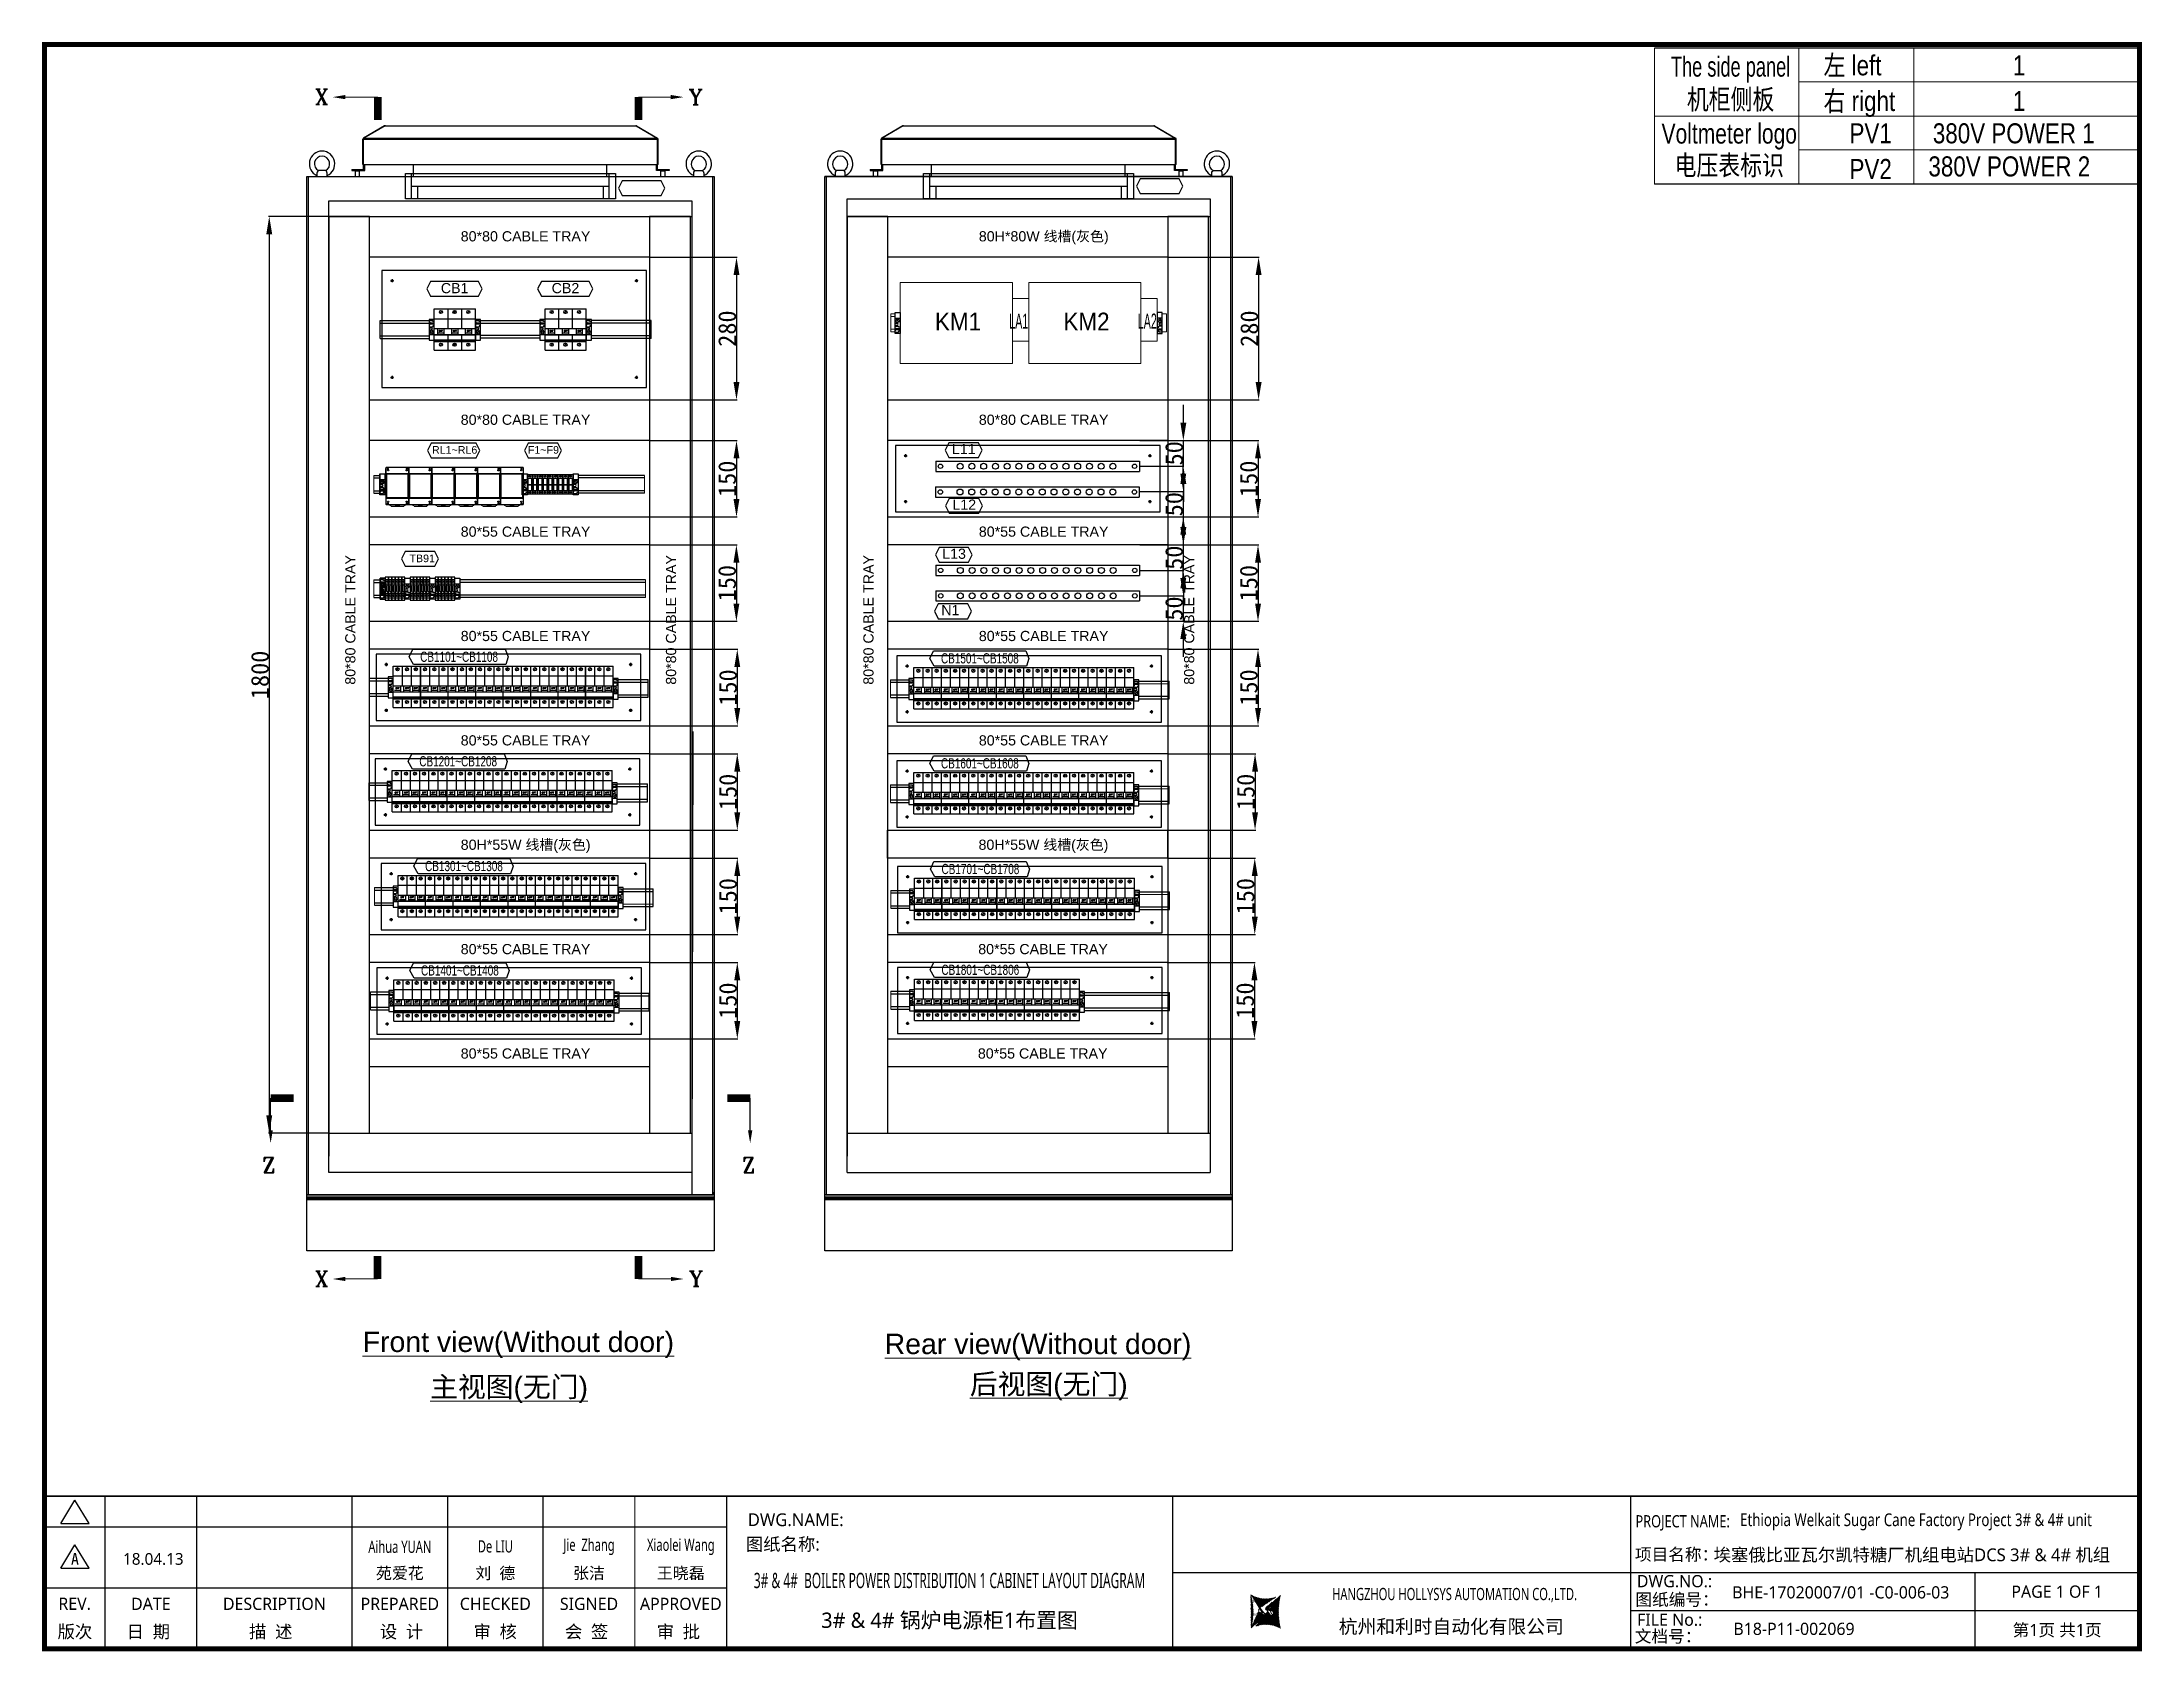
# Model space of a CAD drawing. Extents: x 81437 to 204847, y -54769 to -29444.
# Drawn here: x 91427 to 95552, y -36897 to -33734 of the extents above; entities that cross this region are included whole.
import ezdxf
from ezdxf.enums import TextEntityAlignment as Align
from ezdxf.lldxf.tags import DXFTag

# ---------------------------------------------------------------- set-up
doc = ezdxf.new("R2010")
doc.units = 0
doc.header["$LTSCALE"] = 100
doc.header["$MEASUREMENT"] = 0
for name, color, linetype in [('CABINET', 7, 'Continuous'), ('CLOUD_LAYER', 6, 'Continuous'), ('COMPONENT', 7, 'Continuous'), ('LOOP', 5, 'Continuous'), ('PANEL', 7, 'Continuous'), ('Panel Comp', 7, 'Continuous'), ('PSU', 12, 'Continuous'), ('t', 1, 'Continuous'), ('TEXT', 7, 'Continuous'), ('操作台', 7, 'Continuous'), ('标准图框及表格', 7, 'Continuous')]:
    doc.layers.add(name, color=color, linetype=linetype)
doc.layers.add('细实线', color=7, linetype='Continuous', lineweight=20)
doc.styles.add('HZ', font='arial.ttf', dxfattribs={"width": 0.7})
doc.styles.add('ROMANS', font='romans', dxfattribs={"width": 0.8, "height": 2})
doc.styles.add('ROMANT', font='romant.shx')
doc.styles.get("Standard").update_dxf_attribs({"font": ''})
doc.styles.add('微软雅黑', font='')
doc.styles.get('Standard').set_extended_font_data('SimSun')
doc.styles.get('微软雅黑').set_extended_font_data('Microsoft YaHei')
tags = doc.linetypes.add('CENTER', pattern=[2, 1.25, -0.25, 0.25, -0.25]).pattern_tags.tags
tags[10:11] = [DXFTag(74, 4), DXFTag(75, 0), DXFTag(340, '0'), DXFTag(46, 1.0), DXFTag(50, 0.0), DXFTag(44, 0.0), DXFTag(45, 0.0)]
tags[8:9] = [DXFTag(74, 4), DXFTag(75, 0), DXFTag(340, '0'), DXFTag(46, 1.0), DXFTag(50, 0.0), DXFTag(44, 0.0), DXFTag(45, 0.0)]
tags[6:7] = [DXFTag(74, 4), DXFTag(75, 0), DXFTag(340, '0'), DXFTag(46, 1.0), DXFTag(50, 0.0), DXFTag(44, 0.0), DXFTag(45, 0.0)]
tags[4:5] = [DXFTag(74, 4), DXFTag(75, 0), DXFTag(340, '0'), DXFTag(46, 1.0), DXFTag(50, 0.0), DXFTag(44, 0.0), DXFTag(45, 0.0)]
tags = doc.linetypes.add('CENTER2', pattern=[1.125, 0.75, -0.125, 0.125, -0.125]).pattern_tags.tags
tags[10:11] = [DXFTag(74, 4), DXFTag(75, 0), DXFTag(340, '0'), DXFTag(46, 1.0), DXFTag(50, 0.0), DXFTag(44, 0.0), DXFTag(45, 0.0)]
tags[8:9] = [DXFTag(74, 4), DXFTag(75, 0), DXFTag(340, '0'), DXFTag(46, 1.0), DXFTag(50, 0.0), DXFTag(44, 0.0), DXFTag(45, 0.0)]
tags[6:7] = [DXFTag(74, 4), DXFTag(75, 0), DXFTag(340, '0'), DXFTag(46, 1.0), DXFTag(50, 0.0), DXFTag(44, 0.0), DXFTag(45, 0.0)]
tags[4:5] = [DXFTag(74, 4), DXFTag(75, 0), DXFTag(340, '0'), DXFTag(46, 1.0), DXFTag(50, 0.0), DXFTag(44, 0.0), DXFTag(45, 0.0)]
tags = doc.linetypes.add('HIDDEN', pattern=[0.375, 0.25, -0.125]).pattern_tags.tags
tags[6:7] = [DXFTag(74, 4), DXFTag(75, 0), DXFTag(340, '0'), DXFTag(46, 1.0), DXFTag(50, 0.0), DXFTag(44, 0.0), DXFTag(45, 0.0)]
tags[4:5] = [DXFTag(74, 4), DXFTag(75, 0), DXFTag(340, '0'), DXFTag(46, 1.0), DXFTag(50, 0.0), DXFTag(44, 0.0), DXFTag(45, 0.0)]
tags = doc.linetypes.add('HIDDEN2', pattern=[0.1875, 0.125, -0.0625]).pattern_tags.tags
tags[6:7] = [DXFTag(74, 4), DXFTag(75, 0), DXFTag(340, '0'), DXFTag(46, 1.0), DXFTag(50, 0.0), DXFTag(44, 0.0), DXFTag(45, 0.0)]
tags[4:5] = [DXFTag(74, 4), DXFTag(75, 0), DXFTag(340, '0'), DXFTag(46, 1.0), DXFTag(50, 0.0), DXFTag(44, 0.0), DXFTag(45, 0.0)]
doc.dimstyles.new('ISO-25', dxfattribs={"dimtxt": 35, "dimasz": 35, "dimexe": 1.25, "dimexo": 0.625, "dimtad": 1, "dimtoh": 1, "dimdec": 0, "dimtxsty": 'Standard', "dimcen": 2.5, "dimadec": 0, "dimazin": 0, "dimtfac": 1, "dimtdec": 0, "dimtmove": 0, "dimatfit": 3, "dimfxl": 1, "dimarcsym": 0})
pattern_1 = [(45, (-6.1628, -58.8625), (-0.7362629, 0.7362629), [])]

# ---------------------------------------------------------------- blocks, each defined once
blk = doc.blocks.new('图框')
at = {"layer": '标准图框及表格'}
h = blk.add_hatch(dxfattribs=at)
h.set_pattern_fill('ANSI31', color=5, scale=8.329864, style=0)
h.set_pattern_definition(pattern_1)
edge = h.paths.add_edge_path()
edge.add_arc((2393.1, -3057), 55.2, 238.1092, 291.6532)
edge.add_line((2413.5, -3108.3), (2382.4, -3129.1))
edge.add_arc((2232.7, -3137.2), 135.4, 346.3915, 374.25)
edge.add_line((2364.3, -3169), (2391.3, -3146.7))
edge.add_line((2385.2, -3139.1), (2390, -3139.8))
edge.add_spline(control_points=[(2391.3, -3146.8), (2392.2, -3145.9), (2393.8, -3144.3), (2393.7, -3140.1), (2391.3, -3139.9), (2390, -3139.7)], knot_values=[0, 0, 0, 0, 6.844331, 12.400427, 18.769243, 18.769243, 18.769243, 18.769243], weights=[1, 1, 1, 1, 1, 1], degree=3, periodic=0)
edge.add_spline(control_points=[(2382.4, -3129.1), (2381.6, -3129.7), (2380.3, -3130.8), (2379.4, -3132.2), (2379, -3132.9)], knot_values=[0, 0, 0, 0, 5.253674, 9.488439, 9.488439, 9.488439, 9.488439], weights=[1, 1, 1, 1, 1], degree=3, periodic=0)
edge.add_spline(control_points=[(2380.1, -3131.1), (2379.6, -3131.8), (2378.5, -3133.2), (2378.8, -3136.6), (2381.7, -3138.8), (2384, -3139), (2385.2, -3139.1)], knot_values=[10.665975, 10.665975, 10.665975, 10.665975, 18.977704, 28.894558, 41.119554, 52.646925, 52.646925, 52.646925, 52.646925], weights=[1, 1, 1, 1, 1, 1, 1], degree=3, periodic=0)
h = blk.add_hatch(dxfattribs=at)
h.set_pattern_fill('ANSI31', color=3, scale=8.329864, style=0)
h.set_pattern_definition(pattern_1)
edge = h.paths.add_edge_path()
edge.add_line((2396.3, -3134.6), (2401.5, -3135.3))
edge.add_spline(control_points=[(2394.9, -3127.6), (2394, -3128.5), (2392.4, -3130.1), (2392.5, -3134.3), (2394.9, -3134.5), (2396.2, -3134.6)], knot_values=[0, 0, 0, 0, 6.844331, 12.400427, 18.769243, 18.769243, 18.769243, 18.769243], weights=[1, 1, 1, 1, 1, 1], degree=3, periodic=0)
edge.add_line((2421.9, -3105.3), (2394.8, -3127.7))
edge.add_spline(control_points=[(2406.5, -3142.8), (2406.9, -3142.3), (2407.7, -3140.9), (2407.4, -3137.8), (2404.5, -3135.6), (2402.2, -3135.4), (2401, -3135.3)], knot_values=[12.654089, 12.654089, 12.654089, 12.654089, 18.977704, 28.894558, 41.119554, 52.646925, 52.646925, 52.646925, 52.646925], weights=[1, 1, 1, 1, 1, 1, 1], degree=3, periodic=0)
edge.add_line((2405.5, -3143.8), (2406.6, -3142.6))
edge.add_line((2403.9, -3145.3), (2405.5, -3143.8))
edge.add_line((2372.7, -3166.1), (2403.8, -3145.3))
edge.add_arc((2393.1, -3217.4), 55.2, 58.1092, 111.6532)
edge.add_arc((2553.4, -3137.2), 135.4, 166.3915, 194.25)
at = {"color": 7}
for p, q in [((2209.5, -2910.4), (2209.5, -3210.4)), ((3109.5, -2910.4), (3109.5, -3210.4)), ((-6.2, -2970.4), (1334, -2970.4)), ((-6.2, -3090.4), (1334, -3090.4)), ((2209.5, -3060.4), (3109.5, -3060.4)), ((3109.5, -3060.4), (4109.5, -3060.4)), ((3785.6, -3060.4), (3785.6, -3210.4)), ((4109.5, -3135.4), (3109.5, -3135.4))]:
    blk.add_line(p, q, dxfattribs=at)
at = {"color": 7, "const_width": 3}
blk.add_lwpolyline([(4109.5, -2910.4), (-6.2, -2910.4)], dxfattribs=at)
at = {"layer": 't', "color": 7}
for p, q in [((25.8, -2963.9), (53.7, -2918)), ((81.7, -2963.9), (53.7, -2918)), ((25.8, -2963.9), (81.7, -2963.9)), ((25.8, -3051.8), (53.7, -3006)), ((81.7, -3051.8), (53.7, -3006)), ((25.8, -3051.8), (81.7, -3051.8))]:
    blk.add_line(p, q, dxfattribs=at)
at = {"layer": 't', "color": 7, "const_width": 9.62}
blk.add_lwpolyline([(4109.5, -3210.4), (4109.5, -58.9), (-6.2, -58.9), (-6.2, -3210.4)], close=True, dxfattribs=at)
at = {"layer": 't', "color": 7, "const_width": 2.4}
for points in [[(112.6, -2911.6), (112.6, -3210.4)], [(292.9, -2911.6), (292.9, -3210.4)], [(598.2, -2911.6), (598.2, -3215.3)], [(785.8, -2911.6), (785.8, -3215.3)], [(973.4, -2911.6), (973.4, -3215.3)], [(1153.7, -2911.6), (1153.7, -3215.3)], [(1334, -2911.6), (1334, -3215.3)]]:
    blk.add_lwpolyline(points, dxfattribs=at)
at = {"color": 7, "linetype": 'CENTER', "style": '微软雅黑'}
for s, height, p in [('项目名称：', 24, (3118.2, -3036.9)), ('图纸编号：', 24, (3119.1, -3125.5)), ('杭州和利时自动化有限公司', 27, (2536.4, -3180)), ('文档号：', 24, (3117.9, -3197.6))]:
    blk.add_text(s, height=height, dxfattribs=at).set_placement(p)
at = {"color": 7, "style": '微软雅黑', "flags": 8}
for tag, p, height in [('DWG.NAME:', (1375.5, -2969.2), 25), ('DWG.NO.:', (3122, -3089.3), 24), ('图纸编号', (3309.2, -3111.3), 24), ('FILENO.:', (3122.5, -3165), 24), ('文档号', (3311.6, -3183), 24)]:
    blk.add_attdef(tag, p, '', height=height, dxfattribs=at)
at = {"color": 7, "style": '微软雅黑', "width": 0.8, "flags": 8}
for tag, p, height in [('PROJECTNAME:', (3119.3, -2971.7), 24), ('PROJECT_NAME', (3324.7, -2969.2), 25)]:
    blk.add_attdef(tag, p, '', height=height, dxfattribs=at)
at = {"color": 7, "style": '微软雅黑', "flags": 8}
for tag, height, width, p in [('RENLIU', 24, 0.7, (692, -3009.2)), ('SHUFENWANG', 24, 0.7, (879.6, -3009.2)), ('FANGHOU', 24, 0.7, (1063.6, -3009.2)), ('DANDANLI', 24, 0.7, (1243.9, -3009.2)), ('#10STATIONONTROLCABINETCOVER', 30, 0.6, (1771.7, -3076)), ('HANGZHOUHOLLYSYSAUTOMATIONCO.,LTD.', 24, 0.7, (2763.9, -3104.6))]:
    blk.add_attdef(tag, text='', height=height, dxfattribs=dict(at, width=width)).set_placement(p, align=Align.MIDDLE)
for tag, p in [('图纸名称:', (1371.6, -3024.8)), ('项目名称', (3272.9, -3045.6))]:
    blk.add_attdef(tag, text='', height=25, dxfattribs=at).set_placement(p, align=Align.BOTTOM_LEFT)
at = {"color": 7, "flags": 8}
blk.add_attdef('A', text='', height=23, dxfattribs=at).set_placement((53.7, -3033.7), align=Align.MIDDLE)
at = {"color": 7, "style": '微软雅黑', "flags": 8}
for tag, height, p in [('设计时间', 23, (207.7, -3033.7)), ('刘仁', 23, (692, -3061.1)), ('王姝芬', 23, (879.6, -3061.1)), ('侯方', 23, (1063.6, -3061.1)), ('李丹丹', 23, (1243.9, -3061.1)), ('PAGEXOFX', 24, (3947.6, -3097.9)), ('REV.', 24, (53.2, -3121.9)), ('DATE', 24, (202.7, -3121.9)), ('DESCRIPTION', 24, (445.6, -3121.9)), ('PREPARED', 24, (692, -3121.9)), ('CHECKED', 24, (879.6, -3121.9)), ('SIGNED', 24, (1063.6, -3121.9)), ('APPROVED', 24, (1243.9, -3121.9)), ('图纸名称', 30, (1771.7, -3153.6)), ('第几页共几页', 24, (3947.6, -3172.9))]:
    blk.add_attdef(tag, text='', height=height, dxfattribs=at).set_placement(p, align=Align.MIDDLE)
at = {"layer": 't', "color": 7, "style": '微软雅黑'}
for s, p in [('版次', (53.7, -3176.5)), ('日  期', (198, -3176.5)), ('描  述', (438.3, -3176.5)), ('设  计', (695.3, -3176.5)), ('审  核', (879.4, -3176.5)), ('会  签', (1058.9, -3176.5)), ('审  批', (1239.1, -3176.5))]:
    blk.add_text(s, height=25, dxfattribs=at).set_placement(p, align=Align.MIDDLE_CENTER)
at = {"layer": '标准图框及表格', "color": 5, "style": 'HZ'}
for s, p in [('pgqh', (2367.7, -3118.5)), ('hollilas', (2367.9, -3144.8))]:
    blk.add_text(s, height=5.21, dxfattribs=at).set_placement(p)
at = {"layer": '标准图框及表格', "color": 3, "style": 'HZ'}
for s, height, p in [('auto', 8.68, (2394.7, -3133.1)), ('hollysys', 4.34, (2396.4, -3158.6))]:
    blk.add_text(s, height=height, dxfattribs=at).set_placement(p)
blk = doc.blocks.new('风帽正面')
at = {"linetype": 'Continuous'}
for p, q in [((60582.9, -62124.9), (60541.6, -62148.8)), ((60583.7, -62124.9), (60542.3, -62148.8)), ((60582.9, -62124.9), (60583.1, -62125.3)), ((60583.7, -62124.9), (61076.8, -62124.9)), ((60584.3, -62124.6), (61076.2, -62124.6)), ((61076.8, -62124.9), (61118.1, -62148.8)), ((61077.6, -62124.9), (61077.4, -62125.3)), ((61077.6, -62124.9), (61118.9, -62148.8)), ((60540.2, -62200.6), (60540.2, -62151.1)), ((60540.2, -62151.1), (60541.7, -62151.1)), ((60541.6, -62148.8), (60542.1, -62149.6)), ((60541.7, -62200.6), (60541.7, -62151.1)), ((60541.7, -62151.1), (61118.7, -62151.1)), ((60542.3, -62148.8), (61118.1, -62148.8)), ((61118.9, -62148.8), (61118.4, -62149.6)), ((61118.7, -62200.6), (61118.7, -62151.1)), ((61120.2, -62151.1), (61118.7, -62151.1)), ((61120.2, -62200.6), (61120.2, -62151.1)), ((60540.2, -62200.6), (60541.7, -62200.6)), ((60541.7, -62210.6), (60541.7, -62200.6)), ((60541.7, -62200.6), (61118.7, -62200.6)), ((60543.7, -62212.6), (60543.7, -62200.6)), ((60639.7, -62224.6), (60639.7, -62200.6)), ((61019.7, -62224.6), (61019.7, -62200.6)), ((61116.7, -62212.6), (61116.7, -62200.6)), ((61118.7, -62210.6), (61118.7, -62200.6)), ((61120.2, -62200.6), (61118.7, -62200.6)), ((60518.7, -62210.6), (60518.7, -62212.6)), ((60518.7, -62210.6), (60541.7, -62210.6)), ((60518.7, -62212.6), (60543.7, -62212.6)), ((60521.7, -62210.6), (60521.7, -62212.6)), ((60526.2, -62212.6), (60525.7, -62213.1)), ((60525.7, -62224.6), (60525.7, -62213.1)), ((60525.7, -62213.1), (60533.7, -62213.1)), ((60533.7, -62213.1), (60533.2, -62212.6)), ((60533.7, -62224.6), (60533.7, -62213.1)), ((60543.7, -62212.6), (60541.7, -62210.6)), ((61116.7, -62212.6), (61118.7, -62210.6)), ((61141.7, -62212.6), (61116.7, -62212.6)), ((61118.7, -62210.6), (61141.7, -62210.6)), ((61126.2, -62212.6), (61125.7, -62213.1)), ((61125.7, -62224.6), (61125.7, -62213.1)), ((61125.7, -62213.1), (61133.7, -62213.1)), ((61133.7, -62213.1), (61133.2, -62212.6)), ((61133.7, -62224.6), (61133.7, -62213.1)), ((61138.7, -62210.6), (61138.7, -62212.6)), ((61141.7, -62210.6), (61141.7, -62212.6))]:
    blk.add_line(p, q, dxfattribs=at)
for centre, radius, start, end in [((60584.3, -62127.3), 2.7, 90, 120), ((61076.2, -62127.3), 2.7, 60, 90), ((60542.9, -62151.1), 2.7, 120, 180), ((60693.6, -62183.3), 155.2, 167.8738, 168.0486), ((60588.1, -62160.6), 47.3, 167.3118, 167.8829), ((61072.4, -62160.6), 47.3, 12.1171, 12.6882), ((60966.9, -62183.3), 155.2, 11.9514, 12.1262), ((61117.5, -62151.1), 2.7, 0, 60)]:
    blk.add_arc(centre, radius, start, end, dxfattribs=at)
for points, start_tangent, end_tangent in [([(60583.7, -62124.9), (60583.8, -62124.8), (60584.1, -62124.6)], (0.647129, 0.762381), (0.925529, 0.378677)), ([(60584.1, -62124.6), (60584.3, -62124.6)], (0.925529, 0.378677), (1, 0)), ([(61076.4, -62124.6), (61076.2, -62124.6)], (-0.925529, 0.378677), (-1, 0)), ([(61076.8, -62124.9), (61076.7, -62124.8), (61076.4, -62124.6)], (-0.647129, 0.762381), (-0.925529, 0.378677)), ([(60542.1, -62149.4), (60542.1, -62149.6), (60541.9, -62150.2)], (-0.266985, -0.963701), (-0.2203, -0.975432)), ([(60542.3, -62148.8), (60542.3, -62148.9), (60542.1, -62149.4)], (-0.390683, -0.920525), (-0.266985, -0.963701)), ([(61118.1, -62148.8), (61118.2, -62148.9), (61118.3, -62149.4)], (0.390683, -0.920525), (0.266985, -0.963701)), ([(61118.3, -62149.4), (61118.4, -62149.6), (61118.5, -62150.2)], (0.266985, -0.963701), (0.2203, -0.975432))]:
    blk.add_spline(points, degree=3, dxfattribs=dict(at, start_tangent=start_tangent, end_tangent=end_tangent))
blk = doc.blocks.new('LAMP')
at = {"layer": 'PANEL', "color": 9}
for p, q in [((-206.2, 0), (206.2, 0)), ((-206.2, -50), (-206.2, 0)), ((-194.2, -50), (-194.2, 0)), ((194.2, -50), (194.2, 0)), ((206.2, 0), (206.2, -50)), ((-194.2, -25), (194.2, -25)), ((-182.2, -25), (-182.2, -50)), ((182.2, -25), (182.2, -50)), ((206.2, -50), (-206.2, -50))]:
    blk.add_line(p, q, dxfattribs=at)
blk = doc.blocks.new('堵头')
at = {"color": 53}
for p, q in [((0, -41), (0, 0)), ((0, 0), (10, 0)), ((10, 0), (10, -41)), ((0, -11), (10, -11)), ((0, -20.6), (4, -20.6)), ((0, -24.6), (4, -24.6)), ((0, -26.6), (7, -26.6)), ((0, -29.6), (1, -29.6)), ((0, -35.6), (1, -35.6)), ((0, -38.6), (7, -38.6)), ((10, -41), (0, -41)), ((1, -29.6), (1, -31.6)), ((10, -31.6), (1, -31.6)), ((10, -33.6), (1, -33.6)), ((1, -35.6), (1, -33.6)), ((7.3, -18.3), (2.7, -13.8)), ((7, -28.6), (7, -26.6)), ((10, -28.6), (7, -28.6)), ((10, -36.6), (7, -36.6)), ((7, -36.6), (7, -38.6))]:
    blk.add_line(p, q, dxfattribs=at)
blk.add_arc((4, -22.6), 2, 270, 90, dxfattribs=at)
blk.add_ellipse((5, -16.1), major_axis=(0, -3.5), ratio=0.857143, start_param=4.712389, end_param=10.995574, dxfattribs=at)
blk = doc.blocks.new('*D179')
at = {"color": 0, "lineweight": -2, "transparency": 16777216}
for p, q in [((92620.8, -34157.2), (92792.1, -34157.2)), ((92790.8, -34192.2), (92790.8, -34402.3)), ((92620.8, -34437.3), (92792.1, -34437.3))]:
    blk.add_line(p, q, dxfattribs=at)
at = {"color": 0, "transparency": 16777216}
for points in [[(92785, -34192.2), (92796.6, -34192.2), (92790.8, -34157.2)], [(92785, -34402.3), (92796.6, -34402.3), (92790.8, -34437.3)]]:
    blk.add_solid(points, dxfattribs=at)
at = {"layer": 'Defpoints', "color": 0, "transparency": 16777216}
for p in [(92620.2, -34157.2, -63738.9), (92620.2, -34437.3), (92790.8, -34437.3)]:
    blk.add_point(p, dxfattribs=at)
at = {"color": 0, "transparency": 16777216, "insert": (92772.7, -34297.3), "char_height": 35, "attachment_point": 5, "rotation": 90}
blk.add_mtext('280', dxfattribs=at)
blk = doc.blocks.new('*D180')
at = {"color": 0, "lineweight": -2, "transparency": 16777216}
for p, q in [((92620.8, -34517.3), (92792.1, -34517.3)), ((92790.8, -34552.3), (92790.8, -34632.3)), ((92620.8, -34667.3), (92792.1, -34667.3))]:
    blk.add_line(p, q, dxfattribs=at)
at = {"color": 0, "transparency": 16777216}
for points in [[(92785, -34552.3), (92796.6, -34552.3), (92790.8, -34517.3)], [(92785, -34632.3), (92796.6, -34632.3), (92790.8, -34667.3)]]:
    blk.add_solid(points, dxfattribs=at)
at = {"layer": 'Defpoints', "color": 0, "transparency": 16777216}
for p in [(92620.2, -34517.3), (92620.2, -34667.3), (92790.8, -34667.3)]:
    blk.add_point(p, dxfattribs=at)
at = {"color": 0, "transparency": 16777216, "insert": (92772.7, -34592.3), "char_height": 35, "attachment_point": 5, "rotation": 90}
blk.add_mtext('150', dxfattribs=at)
blk = doc.blocks.new('*D181')
at = {"color": 0, "lineweight": -2, "transparency": 16777216}
for p, q in [((92620.8, -34722.3), (92791.9, -34722.3)), ((92790.6, -34757.3), (92790.6, -34837.3)), ((92620.8, -34872.3), (92791.9, -34872.3))]:
    blk.add_line(p, q, dxfattribs=at)
at = {"color": 0, "transparency": 16777216}
for points in [[(92784.8, -34757.3), (92796.5, -34757.3), (92790.6, -34722.3)], [(92784.8, -34837.3), (92796.5, -34837.3), (92790.6, -34872.3)]]:
    blk.add_solid(points, dxfattribs=at)
at = {"layer": 'Defpoints', "color": 0, "transparency": 16777216}
for p in [(92620.2, -34722.3), (92620.2, -34872.3), (92790.6, -34872.3)]:
    blk.add_point(p, dxfattribs=at)
at = {"color": 0, "transparency": 16777216, "insert": (92772.5, -34797.3), "char_height": 35, "attachment_point": 5, "rotation": 90}
blk.add_mtext('150', dxfattribs=at)
blk = doc.blocks.new('*D182')
at = {"color": 0, "lineweight": -2, "transparency": 16777216}
for p, q in [((92620.8, -34927.3), (92793.6, -34927.3)), ((92792.4, -34962.3), (92792.4, -35042.3)), ((92620.8, -35077.3), (92793.6, -35077.3))]:
    blk.add_line(p, q, dxfattribs=at)
at = {"color": 0, "transparency": 16777216}
for points in [[(92786.5, -34962.3), (92798.2, -34962.3), (92792.4, -34927.3)], [(92786.5, -35042.3), (92798.2, -35042.3), (92792.4, -35077.3)]]:
    blk.add_solid(points, dxfattribs=at)
at = {"layer": 'Defpoints', "color": 0, "transparency": 16777216}
for p in [(92620.2, -34927.3), (92620.2, -35077.3), (92792.4, -35077.3)]:
    blk.add_point(p, dxfattribs=at)
at = {"color": 0, "transparency": 16777216, "insert": (92774.2, -35002.3), "char_height": 35, "attachment_point": 5, "rotation": 90}
blk.add_mtext('150', dxfattribs=at)
blk = doc.blocks.new('*D183')
at = {"color": 0, "lineweight": -2, "transparency": 16777216}
for p, q in [((93638.6, -34157.2), (93817.7, -34157.2)), ((93816.4, -34192.2), (93816.4, -34402.3)), ((93638.6, -34437.3), (93817.7, -34437.3))]:
    blk.add_line(p, q, dxfattribs=at)
at = {"color": 0, "transparency": 16777216}
for points in [[(93810.6, -34192.2), (93822.3, -34192.2), (93816.4, -34157.2)], [(93810.6, -34402.3), (93822.3, -34402.3), (93816.4, -34437.3)]]:
    blk.add_solid(points, dxfattribs=at)
at = {"layer": 'Defpoints', "color": 0, "transparency": 16777216}
for p in [(93638, -34157.2), (93638, -34437.3, 63738.9), (93816.4, -34437.3)]:
    blk.add_point(p, dxfattribs=at)
at = {"color": 0, "transparency": 16777216, "insert": (93798.3, -34297.3), "char_height": 35, "attachment_point": 5, "rotation": 90}
blk.add_mtext('280', dxfattribs=at)
blk = doc.blocks.new('*D184')
at = {"color": 0, "lineweight": -2, "transparency": 16777216}
for p, q in [((93638.6, -34517.3), (93816.6, -34517.3)), ((93815.3, -34552.3), (93815.3, -34632.3)), ((93638.6, -34667.3), (93816.6, -34667.3))]:
    blk.add_line(p, q, dxfattribs=at)
at = {"color": 0, "transparency": 16777216}
for points in [[(93809.5, -34552.3), (93821.1, -34552.3), (93815.3, -34517.3)], [(93809.5, -34632.3), (93821.1, -34632.3), (93815.3, -34667.3)]]:
    blk.add_solid(points, dxfattribs=at)
at = {"layer": 'Defpoints', "color": 0, "transparency": 16777216}
for p in [(93638, -34517.3, 63738.9), (93638, -34667.3, 63738.9), (93815.3, -34667.3)]:
    blk.add_point(p, dxfattribs=at)
at = {"color": 0, "transparency": 16777216, "insert": (93797.2, -34592.3), "char_height": 35, "attachment_point": 5, "rotation": 90}
blk.add_mtext('150', dxfattribs=at)
blk = doc.blocks.new('*D185')
at = {"color": 0, "lineweight": -2, "transparency": 16777216}
for p, q in [((93638.6, -34722.3), (93816.6, -34722.3)), ((93815.3, -34757.3), (93815.3, -34837.3)), ((93638.6, -34872.3), (93816.6, -34872.3))]:
    blk.add_line(p, q, dxfattribs=at)
at = {"color": 0, "transparency": 16777216}
for points in [[(93809.5, -34757.3), (93821.2, -34757.3), (93815.3, -34722.3)], [(93809.5, -34837.3), (93821.2, -34837.3), (93815.3, -34872.3)]]:
    blk.add_solid(points, dxfattribs=at)
at = {"layer": 'Defpoints', "color": 0, "transparency": 16777216}
for p in [(93638, -34722.3, 63738.9), (93638, -34872.3, 63738.9), (93815.3, -34872.3)]:
    blk.add_point(p, dxfattribs=at)
at = {"color": 0, "transparency": 16777216, "insert": (93797.2, -34797.3), "char_height": 35, "attachment_point": 5, "rotation": 90}
blk.add_mtext('150', dxfattribs=at)
blk = doc.blocks.new('*D186')
at = {"color": 0, "lineweight": -2, "transparency": 16777216}
for p, q in [((91989.6, -34077.2), (91871.7, -34077.2)), ((91873, -34112.2), (91873, -35842.7)), ((91989.6, -35877.7), (91871.7, -35877.7))]:
    blk.add_line(p, q, dxfattribs=at)
at = {"color": 0, "transparency": 16777216}
for points in [[(91867.1, -34112.2), (91878.8, -34112.2), (91873, -34077.2)], [(91867.1, -35842.7), (91878.8, -35842.7), (91873, -35877.7)]]:
    blk.add_solid(points, dxfattribs=at)
at = {"layer": 'Defpoints', "color": 0, "transparency": 16777216}
for p in [(91990.2, -34077.2), (91873, -35877.7), (91990.2, -35877.7)]:
    blk.add_point(p, dxfattribs=at)
at = {"color": 0, "transparency": 16777216, "insert": (91854.9, -34977.5), "char_height": 35, "attachment_point": 5, "rotation": 90}
blk.add_mtext('1800', dxfattribs=at)
blk = doc.blocks.new('*D187')
at = {"color": 0, "lineweight": -2, "transparency": 16777216}
for p, q in [((93638.6, -34927.3), (93816.6, -34927.3)), ((93815.3, -34962.3), (93815.3, -35042.3)), ((93638.6, -35077.3), (93816.6, -35077.3))]:
    blk.add_line(p, q, dxfattribs=at)
at = {"color": 0, "transparency": 16777216}
for points in [[(93809.5, -34962.3), (93821.2, -34962.3), (93815.3, -34927.3)], [(93809.5, -35042.3), (93821.2, -35042.3), (93815.3, -35077.3)]]:
    blk.add_solid(points, dxfattribs=at)
at = {"layer": 'Defpoints', "color": 0, "transparency": 16777216}
for p in [(93638, -34927.3, 63738.9), (93638, -35077.3, 63738.9), (93815.3, -35077.3)]:
    blk.add_point(p, dxfattribs=at)
at = {"color": 0, "transparency": 16777216, "insert": (93797.2, -35002.3), "char_height": 35, "attachment_point": 5, "rotation": 90}
blk.add_mtext('150', dxfattribs=at)
blk = doc.blocks.new('*D188')
at = {"color": 0, "lineweight": -2, "transparency": 16777216}
for p, q in [((92620.8, -35132.3), (92793.6, -35132.3)), ((92792.4, -35167.3), (92792.4, -35247.3)), ((92620.8, -35282.3), (92793.6, -35282.3))]:
    blk.add_line(p, q, dxfattribs=at)
at = {"color": 0, "transparency": 16777216}
for points in [[(92786.5, -35167.3), (92798.2, -35167.3), (92792.4, -35132.3)], [(92786.5, -35247.3), (92798.2, -35247.3), (92792.4, -35282.3)]]:
    blk.add_solid(points, dxfattribs=at)
at = {"layer": 'Defpoints', "color": 0, "transparency": 16777216}
for p in [(92620.2, -35132.3), (92620.2, -35282.3), (92792.4, -35282.3)]:
    blk.add_point(p, dxfattribs=at)
at = {"color": 0, "transparency": 16777216, "insert": (92774.2, -35207.3), "char_height": 35, "attachment_point": 5, "rotation": 90}
blk.add_mtext('150', dxfattribs=at)
blk = doc.blocks.new('*D189')
at = {"color": 0, "lineweight": -2, "transparency": 16777216}
for p, q in [((92620.8, -35337.3), (92793.6, -35337.3)), ((92792.4, -35372.3), (92792.4, -35452.3)), ((92620.8, -35487.3), (92793.6, -35487.3))]:
    blk.add_line(p, q, dxfattribs=at)
at = {"color": 0, "transparency": 16777216}
for points in [[(92786.5, -35372.3), (92798.2, -35372.3), (92792.4, -35337.3)], [(92786.5, -35452.3), (92798.2, -35452.3), (92792.4, -35487.3)]]:
    blk.add_solid(points, dxfattribs=at)
at = {"layer": 'Defpoints', "color": 0, "transparency": 16777216}
for p in [(92620.2, -35337.3), (92620.2, -35487.3), (92792.4, -35487.3)]:
    blk.add_point(p, dxfattribs=at)
at = {"color": 0, "transparency": 16777216, "insert": (92774.2, -35412.3), "char_height": 35, "attachment_point": 5, "rotation": 90}
blk.add_mtext('150', dxfattribs=at)
blk = doc.blocks.new('*D190')
at = {"color": 0, "lineweight": -2, "transparency": 16777216}
for p, q in [((93638, -35132.3), (93810.8, -35132.3)), ((93809.5, -35167.3), (93809.5, -35247.3)), ((93638, -35282.3), (93810.8, -35282.3))]:
    blk.add_line(p, q, dxfattribs=at)
at = {"color": 0, "transparency": 16777216}
for points in [[(93803.7, -35167.3), (93815.3, -35167.3), (93809.5, -35132.3)], [(93803.7, -35247.3), (93815.3, -35247.3), (93809.5, -35282.3)]]:
    blk.add_solid(points, dxfattribs=at)
at = {"layer": 'Defpoints', "color": 0, "transparency": 16777216}
for p in [(93637.4, -35132.3), (93637.4, -35282.3), (93809.5, -35282.3)]:
    blk.add_point(p, dxfattribs=at)
at = {"color": 0, "transparency": 16777216, "insert": (93791.4, -35207.3), "char_height": 35, "attachment_point": 5, "rotation": 90}
blk.add_mtext('150', dxfattribs=at)
blk = doc.blocks.new('*D191')
at = {"color": 0, "lineweight": -2, "transparency": 16777216}
for p, q in [((93637.4, -35337.3), (93810.1, -35337.3)), ((93808.9, -35372.3), (93808.9, -35452.3)), ((93637.4, -35487.3), (93810.1, -35487.3))]:
    blk.add_line(p, q, dxfattribs=at)
at = {"color": 0, "transparency": 16777216}
for points in [[(93803.1, -35372.3), (93814.7, -35372.3), (93808.9, -35337.3)], [(93803.1, -35452.3), (93814.7, -35452.3), (93808.9, -35487.3)]]:
    blk.add_solid(points, dxfattribs=at)
at = {"layer": 'Defpoints', "color": 0, "transparency": 16777216}
for p in [(93636.7, -35337.3), (93636.7, -35487.3), (93808.9, -35487.3)]:
    blk.add_point(p, dxfattribs=at)
at = {"color": 0, "transparency": 16777216, "insert": (93790.8, -35412.3), "char_height": 35, "attachment_point": 5, "rotation": 90}
blk.add_mtext('150', dxfattribs=at)
blk = doc.blocks.new('*D192')
at = {"color": 0, "lineweight": -2, "transparency": 16777216}
for p, q in [((93636.7, -35542.3), (93809.5, -35542.3)), ((93808.3, -35577.3), (93808.3, -35657.3)), ((93636.7, -35692.3), (93809.5, -35692.3))]:
    blk.add_line(p, q, dxfattribs=at)
at = {"color": 0, "transparency": 16777216}
for points in [[(93802.4, -35577.3), (93814.1, -35577.3), (93808.3, -35542.3)], [(93802.4, -35657.3), (93814.1, -35657.3), (93808.3, -35692.3)]]:
    blk.add_solid(points, dxfattribs=at)
at = {"layer": 'Defpoints', "color": 0, "transparency": 16777216}
for p in [(93636.1, -35542.3), (93636.1, -35692.3), (93808.3, -35692.3)]:
    blk.add_point(p, dxfattribs=at)
at = {"color": 0, "transparency": 16777216, "insert": (93790.1, -35617.3), "char_height": 35, "attachment_point": 5, "rotation": 90}
blk.add_mtext('150', dxfattribs=at)
blk = doc.blocks.new('*D193')
at = {"color": 0, "lineweight": -2, "transparency": 16777216}
for p, q in [((92620.8, -35542.3), (92793.6, -35542.3)), ((92792.4, -35577.3), (92792.4, -35657.3)), ((92620.8, -35692.3), (92793.6, -35692.3))]:
    blk.add_line(p, q, dxfattribs=at)
at = {"color": 0, "transparency": 16777216}
for points in [[(92786.5, -35577.3), (92798.2, -35577.3), (92792.4, -35542.3)], [(92786.5, -35657.3), (92798.2, -35657.3), (92792.4, -35692.3)]]:
    blk.add_solid(points, dxfattribs=at)
at = {"layer": 'Defpoints', "color": 0, "transparency": 16777216}
for p in [(92620.2, -35542.3), (92620.2, -35692.3), (92792.4, -35692.3)]:
    blk.add_point(p, dxfattribs=at)
at = {"color": 0, "transparency": 16777216, "insert": (92774.2, -35617.3), "char_height": 35, "attachment_point": 5, "rotation": 90}
blk.add_mtext('150', dxfattribs=at)
blk = doc.blocks.new('NZ125-3P')
at = {"layer": 'COMPONENT', "color": 6, "linetype": 'HIDDEN', "ltscale": 0.2}
for p, q in [((86866.6, -25525.6), (86871, -25521.3)), ((86893.3, -25525.6), (86897.7, -25521.3)), ((86893.6, -25525.6), (86898, -25521.3)), ((86920.3, -25525.6), (86924.7, -25521.3)), ((86866.6, -25589.8), (86871, -25585.5)), ((86893.3, -25589.8), (86897.7, -25585.5)), ((86893.6, -25589.8), (86898, -25585.5)), ((86920.3, -25589.8), (86924.7, -25585.5))]:
    blk.add_line(p, q, dxfattribs=at)
for centre in [(86868.8, -25523.5), (86895.5, -25523.5), (86895.8, -25523.5), (86922.5, -25523.5), (86868.8, -25587.6), (86895.5, -25587.6), (86895.8, -25587.6), (86922.5, -25587.6)]:
    blk.add_circle(centre, 3.1, dxfattribs=at)
at = {"layer": 'PSU', "linetype": 'HIDDEN', "ltscale": 0.2}
for p, q in [((86855.7, -25517.4), (86909.7, -25517.4)), ((86855.7, -25536.6), (86855.7, -25517.4)), ((86882.7, -25536.6), (86882.7, -25517.4)), ((86882.7, -25517.4), (86936.7, -25517.4)), ((86882.7, -25536.6), (86882.7, -25517.4)), ((86909.7, -25536.6), (86909.7, -25517.4)), ((86909.7, -25536.6), (86909.7, -25517.4)), ((86936.7, -25536.6), (86936.7, -25517.4)), ((86909.7, -25555.8), (86909.7, -25536.6)), ((86936.7, -25598.4), (86936.7, -25536.6)), ((86855.7, -25598.4), (86855.7, -25581.6)), ((86855.7, -25598.4), (86909.7, -25598.4)), ((86882.7, -25598.4), (86882.7, -25581.6)), ((86882.7, -25598.4), (86882.7, -25581.6)), ((86882.7, -25598.4), (86936.7, -25598.4)), ((86909.7, -25598.4), (86909.7, -25581.6)), ((86909.7, -25598.4), (86909.7, -25581.6)), ((86936.7, -25598.4), (86936.7, -25584.6))]:
    blk.add_line(p, q, dxfattribs=at)
at = {"layer": 'PSU'}
for p, q in [((86855.7, -25536.6), (86909.7, -25536.6)), ((86855.7, -25581.6), (86855.7, -25536.6)), ((86855.7, -25555.8), (86873.7, -25555.8)), ((86855.7, -25567.5), (86909.7, -25567.5)), ((86855.7, -25568), (86909.7, -25568)), ((86862.8, -25567.5), (86862.8, -25555.8)), ((86862.8, -25564.4), (86875.1, -25564.4)), ((86873.7, -25555.8), (86891.7, -25555.8)), ((86875.1, -25567.5), (86875.1, -25555.8)), ((86882.7, -25555.8), (86882.7, -25536.6)), ((86882.7, -25536.6), (86936.7, -25536.6)), ((86882.7, -25555.8), (86882.7, -25536.6)), ((86882.7, -25555.8), (86900.7, -25555.8)), ((86882.7, -25567.5), (86936.7, -25567.5)), ((86882.7, -25581.6), (86882.7, -25567.5)), ((86882.7, -25568), (86936.7, -25568)), ((86890.3, -25567.5), (86890.3, -25555.8)), ((86890.3, -25564.4), (86902.6, -25564.4)), ((86891.7, -25555.8), (86909.7, -25555.8)), ((86900.7, -25555.8), (86918.7, -25555.8)), ((86902.6, -25567.5), (86902.6, -25555.8)), ((86909.7, -25555.8), (86909.7, -25536.6)), ((86909.7, -25581.6), (86909.7, -25567.5)), ((86917.3, -25567.5), (86917.3, -25555.8)), ((86917.3, -25564.4), (86929.6, -25564.4)), ((86918.7, -25555.8), (86936.7, -25555.8)), ((86929.6, -25567.5), (86929.6, -25555.8)), ((86936.7, -25581.6), (86936.7, -25536.6)), ((86855.7, -25577.9), (86909.7, -25577.9)), ((86855.7, -25579.2), (86909.7, -25579.2)), ((86855.7, -25581.6), (86909.7, -25581.6)), ((86873.7, -25581.6), (86873.7, -25581.6)), ((86882.7, -25577.9), (86936.7, -25577.9)), ((86882.7, -25579.2), (86936.7, -25579.2)), ((86882.7, -25581.6), (86936.7, -25581.6)), ((86891.7, -25581.6), (86891.7, -25581.6)), ((86900.7, -25581.6), (86900.7, -25581.6)), ((86918.7, -25581.6), (86918.7, -25581.6))]:
    blk.add_line(p, q, dxfattribs=at)
at = {"layer": 'TEXT', "style": 'ROMANS'}
for p in [(86868.7, -25560.5), (86896.5, -25560.5), (86923.6, -25560.5)]:
    blk.add_text('OFF', height=3.09, dxfattribs=at).set_placement(p, align=Align.MIDDLE)
blk = doc.blocks.new('*D232')
at = {"color": 0, "lineweight": -2, "transparency": 16777216}
for p, q in [((93668.6, -34482.3), (93668.6, -34447.3)), ((93583.2, -34517.3), (93669.9, -34517.3)), ((93668.6, -34567.3), (93668.6, -34517.3)), ((93583.2, -34567.3), (93669.9, -34567.3)), ((93668.6, -34602.3), (93668.6, -34637.3))]:
    blk.add_line(p, q, dxfattribs=at)
at = {"color": 0, "transparency": 16777216}
for points in [[(93662.8, -34482.3), (93674.5, -34482.3), (93668.6, -34517.3)], [(93662.8, -34602.3), (93674.5, -34602.3), (93668.6, -34567.3)]]:
    blk.add_solid(points, dxfattribs=at)
at = {"layer": 'Defpoints', "color": 0, "transparency": 16777216}
for p in [(93582.6, -34517.3, 63738.9), (93668.6, -34517.3), (93582.6, -34567.3, 127477.8)]:
    blk.add_point(p, dxfattribs=at)
at = {"color": 0, "transparency": 16777216, "insert": (93650.5, -34542.3), "char_height": 35, "attachment_point": 5, "rotation": 90}
blk.add_mtext('50', dxfattribs=at)
blk = doc.blocks.new('*D233')
at = {"color": 0, "lineweight": -2, "transparency": 16777216}
for p, q in [((93668.5, -34582.2), (93668.5, -34547.2)), ((93583.3, -34617.2), (93669.8, -34617.2)), ((93668.5, -34617.2), (93668.5, -34667.3)), ((93583.3, -34667.3), (93669.8, -34667.3)), ((93668.5, -34702.3), (93668.5, -34737.3))]:
    blk.add_line(p, q, dxfattribs=at)
at = {"color": 0, "transparency": 16777216}
for points in [[(93662.7, -34582.2), (93674.3, -34582.2), (93668.5, -34617.2)], [(93662.7, -34702.3), (93674.3, -34702.3), (93668.5, -34667.3)]]:
    blk.add_solid(points, dxfattribs=at)
at = {"layer": 'Defpoints', "color": 0, "transparency": 16777216}
for p in [(93582.6, -34617.2, 127477.8), (93582.6, -34667.3, 63738.9), (93668.5, -34667.3)]:
    blk.add_point(p, dxfattribs=at)
at = {"color": 0, "transparency": 16777216, "insert": (93650.4, -34642.2), "char_height": 35, "attachment_point": 5, "rotation": 90}
blk.add_mtext('50', dxfattribs=at)
blk = doc.blocks.new('*D234')
at = {"color": 0, "lineweight": -2, "transparency": 16777216}
for p, q in [((93668.6, -34687.3), (93668.6, -34652.3)), ((93583.2, -34722.3), (93669.9, -34722.3)), ((93668.6, -34772.3), (93668.6, -34722.3)), ((93583.2, -34772.3), (93669.9, -34772.3)), ((93668.6, -34807.3), (93668.6, -34842.3))]:
    blk.add_line(p, q, dxfattribs=at)
at = {"color": 0, "transparency": 16777216}
for points in [[(93662.8, -34687.3), (93674.5, -34687.3), (93668.6, -34722.3)], [(93662.8, -34807.3), (93674.5, -34807.3), (93668.6, -34772.3)]]:
    blk.add_solid(points, dxfattribs=at)
at = {"layer": 'Defpoints', "color": 0, "transparency": 16777216}
for p in [(93582.6, -34722.3, 63738.9), (93668.6, -34722.3), (93582.6, -34772.3, 127477.8)]:
    blk.add_point(p, dxfattribs=at)
at = {"color": 0, "transparency": 16777216, "insert": (93650.5, -34747.3), "char_height": 35, "attachment_point": 5, "rotation": 90}
blk.add_mtext('50', dxfattribs=at)
blk = doc.blocks.new('*D235')
at = {"color": 0, "lineweight": -2, "transparency": 16777216}
for p, q in [((93668.5, -34787.2), (93668.5, -34752.2)), ((93583.3, -34822.2), (93669.8, -34822.2)), ((93668.5, -34822.2), (93668.5, -34872.3)), ((93583.3, -34872.3), (93669.8, -34872.3)), ((93668.5, -34907.3), (93668.5, -34942.3))]:
    blk.add_line(p, q, dxfattribs=at)
at = {"color": 0, "transparency": 16777216}
for points in [[(93662.7, -34787.2), (93674.3, -34787.2), (93668.5, -34822.2)], [(93662.7, -34907.3), (93674.3, -34907.3), (93668.5, -34872.3)]]:
    blk.add_solid(points, dxfattribs=at)
at = {"layer": 'Defpoints', "color": 0, "transparency": 16777216}
for p in [(93582.6, -34822.2, 127477.8), (93582.6, -34872.3, 63738.9), (93668.5, -34872.3)]:
    blk.add_point(p, dxfattribs=at)
at = {"color": 0, "transparency": 16777216, "insert": (93650.4, -34847.2), "char_height": 35, "attachment_point": 5, "rotation": 90}
blk.add_mtext('50', dxfattribs=at)
blk = doc.blocks.new('空开3P')
at = {"layer": 'COMPONENT', "color": 6, "linetype": 'HIDDEN', "ltscale": 0.2}
for p, q in [((185939.2, 105389.4, 63738.9), (185943.6, 105393.8, 63738.9)), ((185957.7, 105389.4, 63738.9), (185962.1, 105393.8, 63738.9)), ((185975.2, 105389.4, 63738.9), (185979.6, 105393.8, 63738.9)), ((185939.2, 105325.2, 63738.9), (185943.6, 105329.6, 63738.9)), ((185957.7, 105325.2, 63738.9), (185962.1, 105329.6, 63738.9)), ((185975.2, 105325.2, 63738.9), (185979.6, 105329.6, 63738.9))]:
    blk.add_line(p, q, dxfattribs=at)
for centre in [(185941.4, 105391.6, 63738.9), (185959.9, 105391.6, 63738.9), (185977.4, 105391.6, 63738.9), (185941.4, 105327.4, 63738.9), (185959.9, 105327.4, 63738.9), (185977.4, 105327.4, 63738.9)]:
    blk.add_circle(centre, 3.1, dxfattribs=at)
at = {"layer": 'PSU', "linetype": 'HIDDEN', "ltscale": 0.2}
for p, q in [((185932.9, 105397.7, 63738.9), (185969, 105397.7, 63738.9)), ((185932.9, 105378.4, 63738.9), (185932.9, 105397.7, 63738.9)), ((185951, 105378.4, 63738.9), (185951, 105397.7, 63738.9)), ((185969, 105397.7, 63738.9), (185987, 105397.7, 63738.9)), ((185969, 105378.4, 63738.9), (185969, 105397.7, 63738.9)), ((185969, 105378.4, 63738.9), (185969, 105397.7, 63738.9)), ((185969, 105359.2, 63738.9), (185969, 105378.4, 63738.9)), ((185987, 105378.4, 63738.9), (185987, 105397.7, 63738.9)), ((185932.9, 105316.6, 63738.9), (185932.9, 105333.4, 63738.9)), ((185951, 105316.6, 63738.9), (185951, 105333.4, 63738.9)), ((185969, 105316.6, 63738.9), (185969, 105337.2, 63738.9)), ((185969, 105316.6, 63738.9), (185969, 105333.4, 63738.9)), ((185969, 105316.6, 63738.9), (185969, 105330.4, 63738.9)), ((185987, 105316.6, 63738.9), (185987, 105333.4, 63738.9)), ((185932.9, 105316.6, 63738.9), (185969, 105316.6, 63738.9)), ((185969, 105316.6, 63738.9), (185987, 105316.6, 63738.9))]:
    blk.add_line(p, q, dxfattribs=at)
at = {"layer": 'PSU'}
for p, q in [((185932.9, 105378.4, 63738.9), (185969, 105378.4, 63738.9)), ((185932.9, 105333.4, 63738.9), (185932.9, 105378.4, 63738.9)), ((185932.9, 105359.2, 63738.9), (185951, 105359.2, 63738.9)), ((185947.9, 105347.5, 63738.9), (185947.9, 105359.2, 63738.9)), ((185951, 105359.2, 63738.9), (185951, 105378.4, 63738.9)), ((185951, 105359.2, 63738.9), (185969, 105359.2, 63738.9)), ((185954, 105347.5, 63738.9), (185954, 105359.2, 63738.9)), ((185966.4, 105347.5, 63738.9), (185966.4, 105359.2, 63738.9)), ((185969, 105378.4, 63738.9), (185987, 105378.4, 63738.9)), ((185969, 105359.2, 63738.9), (185969, 105378.4, 63738.9)), ((185969, 105359.2, 63738.9), (185969, 105378.4, 63738.9)), ((185969, 105359.2, 63738.9), (185987, 105359.2, 63738.9)), ((185971.5, 105347.5, 63738.9), (185971.5, 105359.2, 63738.9)), ((185983.9, 105347.5, 63738.9), (185983.9, 105359.2, 63738.9)), ((185987, 105333.4, 63738.9), (185987, 105378.4, 63738.9)), ((185932.9, 105347.5, 63738.9), (185969, 105347.5, 63738.9)), ((185932.9, 105347, 63738.9), (185969, 105347, 63738.9)), ((185932.9, 105337.2, 63738.9), (185969, 105337.2, 63738.9)), ((185932.9, 105335.8, 63738.9), (185969, 105335.8, 63738.9)), ((185932.9, 105333.4, 63738.9), (185969, 105333.4, 63738.9)), ((185935.5, 105350.6, 63738.9), (185947.9, 105350.6, 63738.9)), ((185951, 105333.4, 63738.9), (185951, 105333.4, 63738.9)), ((185954, 105350.6, 63738.9), (185966.4, 105350.6, 63738.9)), ((185969, 105347.5, 63738.9), (185987, 105347.5, 63738.9)), ((185969, 105347, 63738.9), (185987, 105347, 63738.9)), ((185969, 105337.2, 63738.9), (185987, 105337.2, 63738.9)), ((185969, 105333.4, 63738.9), (185969, 105337.2, 63738.9)), ((185969, 105333.4, 63738.9), (185969, 105337.2, 63738.9)), ((185969, 105335.8, 63738.9), (185987, 105335.8, 63738.9)), ((185969, 105333.4, 63738.9), (185987, 105333.4, 63738.9)), ((185971.5, 105350.6, 63738.9), (185983.9, 105350.6, 63738.9))]:
    blk.add_line(p, q, dxfattribs=at)
at = {"layer": 'TEXT', "style": 'ROMANS'}
for p in [(185941.5, 105354.5, 63738.9), (185960.3, 105354.5, 63738.9), (185977.5, 105354.5, 63738.9)]:
    blk.add_text('OFF', height=3.09, dxfattribs=at).set_placement(p, align=Align.MIDDLE)
blk = doc.blocks.new('柱状熔断器RT14-20')
at = {"color": 1}
for p, q in [((87988.4, -29707.6), (87994.6, -29707.6)), ((87994.6, -29708.9), (87988.4, -29708.9))]:
    blk.add_line(p, q, dxfattribs=at)
for points in [[(87986.5, -29726.5), (87986.5, -29688.5), (87996.5, -29688.5), (87996.5, -29726.5)], [(87988.4, -29695.2), (87994.6, -29695.2), (87994.6, -29720), (87988.4, -29720)]]:
    blk.add_lwpolyline(points, close=True, dxfattribs=at)
for centre in [(87991.5, -29691.7), (87991.4, -29723.2)]:
    blk.add_circle(centre, 1.82, dxfattribs=at)
blk = doc.blocks.new('Z$W@#31031')
at = {"color": 53}
for p, q in [((0, 45), (0, 0)), ((6.5, 45), (0, 45)), ((6.5, 0), (6.5, 45)), ((0, 40.6), (6.5, 40.6)), ((0, 31.9), (6.5, 31.9)), ((0, 13.1), (6.5, 13.1)), ((0, 4.4), (6.5, 4.4)), ((0, 0), (6.5, 0)), ((2.6, 27.5), (4.4, 30.1)), ((2.6, 27.6), (2.6, 17.4)), ((2.6, 17.5), (4.4, 14.9))]:
    blk.add_line(p, q, dxfattribs=at)
at = {"color": 53, "linetype": 'HIDDEN2'}
for p, q in [((4.1, 35.1), (2.4, 37.5)), ((4.1, 9.9), (2.4, 7.5))]:
    blk.add_line(p, q, dxfattribs=at)
at = {"color": 53}
for centre in [(3.3, 36.3), (3.3, 8.7)]:
    blk.add_circle(centre, 1.5, dxfattribs=at)

msp = doc.modelspace()

# ---------------------------------------------------------------- linework, layer by layer
at = {"color": 0}
msp.add_line((95547, -33746.5), (94594, -33746.4), dxfattribs=at)
at = {"color": 7, "lineweight": 0}
for p, q in [((94877.6, -33812.7), (95547, -33812.6)), ((94594, -33879.9), (95546.8, -33880)), ((94877.4, -33946.2), (95546.8, -33946.2))]:
    msp.add_line(p, q, dxfattribs=at)
at = {"color": 7}
for p, q in [((91946.7, -36108.7), (91946.7, -33998.7)), ((91946.7, -33998.7), (92746.7, -33998.7)), ((92746.7, -33998.7), (92746.7, -36108.7)), ((92964.5, -36108.7), (92964.5, -33998.7)), ((92964.5, -33998.7), (93764.5, -33998.7)), ((92964.5, -36108.7), (92964.5, -33998.7)), ((93764.5, -33998.7), (93764.5, -36108.7)), ((93764.5, -33998.7), (93764.5, -36108.7)), ((95546.8, -34013.6), (94593.9, -34013.5)), ((91990.2, -35955.2), (91990.2, -34046.2)), ((93008, -35955.2), (93008, -34042.2)), ((93721, -34042.2), (93721, -34120.2)), ((93721, -34042.2), (93721, -34120.2)), ((93721, -34042.2), (93721, -34120.2)), ((91990.2, -34122.7), (91990.2, -35923.1)), ((93008, -34122.7), (93008, -35923.1)), ((93721, -34120.2), (93721, -35955.2)), ((92705.2, -35088.6), (92703.2, -35955.2)), ((91990.2, -35877.7), (92703.2, -35877.7)), ((91990.2, -35955.2), (91990.2, -35887.5)), ((93008, -35877.7), (93721, -35877.7)), ((92746.7, -35998.7), (91946.7, -35998.7)), ((92746.7, -36003.7), (91946.7, -36003.7)), ((92746.7, -36004.7), (91946.7, -36004.7)), ((92746.7, -36005.7), (91946.7, -36005.7)), ((92746.7, -36006.7), (91946.7, -36006.7)), ((92746.7, -36007.7), (91946.7, -36007.7)), ((92746.7, -36008.7), (91946.7, -36008.7)), ((91948.2, -35998.7), (92745.2, -35998.7)), ((93764.5, -35998.7), (92964.5, -35998.7)), ((93764.5, -36003.7), (92964.5, -36003.7)), ((93764.5, -36004.7), (92964.5, -36004.7)), ((93764.5, -36005.7), (92964.5, -36005.7)), ((93764.5, -36006.7), (92964.5, -36006.7)), ((93764.5, -36007.7), (92964.5, -36007.7)), ((93764.5, -36008.7), (92964.5, -36008.7)), ((92966, -35998.7), (93763, -35998.7)), ((92746.7, -36108.7), (91946.7, -36108.7)), ((92746.7, -36108.7), (91946.7, -36108.7)), ((93764.5, -36108.7), (92964.5, -36108.7))]:
    msp.add_line(p, q, dxfattribs=at)
at = {"color": 7, "linetype": 'HIDDEN'}
for p, q in [((91949.9, -35998.7), (91949.9, -33998.7)), ((92743.7, -33998.7), (92743.7, -35998.7)), ((92967.7, -35998.7), (92967.7, -33998.7)), ((92967.7, -35998.7), (92967.7, -33998.7)), ((93761.3, -33998.7), (93761.3, -35998.7)), ((93761.3, -33998.7), (93761.3, -35998.7))]:
    msp.add_line(p, q, dxfattribs=at)
at = {"color": 7, "linetype": 'Continuous'}
msp.add_line((91991.2, -34046.2), (92703.2, -34046.2), dxfattribs=at)
for p, q in [((92703.2, -34046.2), (92703.2, -35998.7)), ((91990.2, -34077.2), (92703.2, -34077.2)), ((91990.2, -34077.2), (92703.2, -34077.2)), ((93008, -34077.2), (93721, -34077.2)), ((93008, -34077.2), (93721, -34077.2)), ((93008, -34077.2), (93721, -34077.2))]:
    msp.add_line(p, q)
at = {"color": 4, "linetype": 'CENTER2'}
for p, q in [((92111.2, -34203.2, -63738.9), (92117.2, -34203.2, -63738.9)), ((92114.2, -34200.2, -63738.9), (92114.2, -34206.2, -63738.9)), ((92591.2, -34203.2, -63738.9), (92597.2, -34203.2, -63738.9)), ((92591.2, -34203.2, -63738.9), (92597.2, -34203.2, -63738.9)), ((92594.2, -34200.2, -63738.9), (92594.2, -34206.2, -63738.9)), ((92594.2, -34200.2, -63738.9), (92594.2, -34206.2, -63738.9)), ((92111.2, -34393.2, -63738.9), (92117.2, -34393.2, -63738.9)), ((92114.2, -34390.2, -63738.9), (92114.2, -34396.2, -63738.9)), ((92591.2, -34393.2, -63738.9), (92597.2, -34393.2, -63738.9)), ((92594.2, -34390.2, -63738.9), (92594.2, -34396.2, -63738.9)), ((93120, -34547.1, 63738.9), (93126, -34547.1, 63738.9)), ((93123, -34544.1, 63738.9), (93123, -34550.1, 63738.9)), ((93600, -34547.1, 63738.9), (93606, -34547.1, 63738.9)), ((93603, -34544.1, 63738.9), (93603, -34550.1, 63738.9)), ((93603, -34544.1, 63738.9), (93603, -34550.1, 63738.9)), ((93120, -34637.1, 63738.9), (93126, -34637.1, 63738.9)), ((93123, -34634.1, 63738.9), (93123, -34640.1, 63738.9)), ((93600, -34637.1, 63738.9), (93606, -34637.1, 63738.9)), ((93603, -34634.1, 63738.9), (93603, -34640.1, 63738.9)), ((92099.9, -34957.1, 63738.9), (92105.9, -34957.1, 63738.9)), ((92102.9, -34954.1, 63738.9), (92102.9, -34960.1, 63738.9)), ((92579.9, -34957.1, 63738.9), (92585.9, -34957.1, 63738.9)), ((92582.9, -34954.1, 63738.9), (92582.9, -34960.1, 63738.9)), ((93122.9, -34960.1), (93128.9, -34960.1)), ((93125.9, -34957.1), (93125.9, -34963.1)), ((93602.9, -34960.1), (93608.9, -34960.1)), ((93605.9, -34957.1), (93605.9, -34963.1)), ((92099.9, -35047.1, 63738.9), (92105.9, -35047.1, 63738.9)), ((92102.9, -35044.1, 63738.9), (92102.9, -35050.1, 63738.9)), ((92579.9, -35047.1, 63738.9), (92585.9, -35047.1, 63738.9)), ((92582.9, -35044.1, 63738.9), (92582.9, -35050.1, 63738.9)), ((93122.9, -35050.1), (93128.9, -35050.1)), ((93125.9, -35047.1), (93125.9, -35053.1)), ((93602.9, -35050.1), (93608.9, -35050.1)), ((93605.9, -35047.1), (93605.9, -35053.1)), ((92098.1, -35162.4), (92104.1, -35162.4)), ((92101.1, -35159.4), (92101.1, -35165.4)), ((92578.1, -35162.4), (92584.1, -35162.4)), ((92581.1, -35159.4), (92581.1, -35165.4)), ((93122.9, -35166.4), (93128.9, -35166.4)), ((93125.9, -35163.4), (93125.9, -35169.4)), ((93602.9, -35166.4), (93608.9, -35166.4)), ((93605.9, -35163.4), (93605.9, -35169.4)), ((92098.1, -35252.4), (92104.1, -35252.4)), ((92101.1, -35249.4), (92101.1, -35255.4)), ((92578.1, -35252.4), (92584.1, -35252.4)), ((92581.1, -35249.4), (92581.1, -35255.4)), ((93122.9, -35256.4), (93128.9, -35256.4)), ((93125.9, -35253.4), (93125.9, -35259.4)), ((93602.9, -35256.4), (93608.9, -35256.4)), ((93605.9, -35253.4), (93605.9, -35259.4)), ((92109.5, -35368.2), (92115.5, -35368.2)), ((92112.5, -35365.2), (92112.5, -35371.2)), ((92589.5, -35368.2), (92595.5, -35368.2)), ((92592.5, -35365.2), (92592.5, -35371.2)), ((93124, -35374), (93130, -35374)), ((93127, -35371), (93127, -35377)), ((93604, -35374), (93610, -35374)), ((93607, -35371), (93607, -35377)), ((92109.5, -35458.2), (92115.5, -35458.2)), ((92112.5, -35455.2), (92112.5, -35461.2)), ((92589.5, -35458.2), (92595.5, -35458.2)), ((92592.5, -35455.2), (92592.5, -35461.2)), ((93124, -35464), (93130, -35464)), ((93127, -35461), (93127, -35467)), ((93604, -35464), (93610, -35464)), ((93607, -35461), (93607, -35467)), ((92101.5, -35573.2), (92107.5, -35573.2)), ((92104.5, -35570.2), (92104.5, -35576.2)), ((92581.5, -35573.2), (92587.5, -35573.2)), ((92584.5, -35570.2), (92584.5, -35576.2)), ((93123.8, -35572), (93129.8, -35572)), ((93126.8, -35569), (93126.8, -35575)), ((93603.8, -35572), (93609.8, -35572)), ((93606.8, -35569), (93606.8, -35575)), ((92101.5, -35663.2), (92107.5, -35663.2)), ((92104.5, -35660.2), (92104.5, -35666.2)), ((92581.5, -35663.2), (92587.5, -35663.2)), ((92584.5, -35660.2), (92584.5, -35666.2)), ((93123.8, -35662), (93129.8, -35662)), ((93126.8, -35659), (93126.8, -35665)), ((93603.8, -35662), (93609.8, -35662)), ((93606.8, -35659), (93606.8, -35665))]:
    msp.add_line(p, q, dxfattribs=at)
at = {"linetype": 'CENTER2'}
for p, q in [((92114.1, -34203.2, -63738.9), (92114.3, -34203.2, -63738.9)), ((92114.2, -34203.3, -63738.9), (92114.2, -34203.1, -63738.9)), ((92594.1, -34203.2, -63738.9), (92594.3, -34203.2, -63738.9)), ((92594.1, -34203.2, -63738.9), (92594.3, -34203.2, -63738.9)), ((92594.2, -34203.3, -63738.9), (92594.2, -34203.1, -63738.9)), ((92594.2, -34203.3, -63738.9), (92594.2, -34203.1, -63738.9)), ((92114.1, -34393.2, -63738.9), (92114.3, -34393.2, -63738.9)), ((92114.2, -34393.3, -63738.9), (92114.2, -34393.1, -63738.9)), ((92594.1, -34393.2, -63738.9), (92594.3, -34393.2, -63738.9)), ((92594.2, -34393.3, -63738.9), (92594.2, -34393.1, -63738.9)), ((93122.9, -34547.1, 63738.9), (93123.1, -34547.1, 63738.9)), ((93123, -34547.2, 63738.9), (93123, -34547, 63738.9)), ((93602.9, -34547.1, 63738.9), (93603.1, -34547.1, 63738.9)), ((93602.9, -34547.1, 63738.9), (93603.1, -34547.1, 63738.9)), ((93603, -34547.2, 63738.9), (93603, -34547, 63738.9)), ((93603, -34547.2, 63738.9), (93603, -34547, 63738.9)), ((93122.9, -34637.1, 63738.9), (93123.1, -34637.1, 63738.9)), ((93123, -34637.2, 63738.9), (93123, -34637, 63738.9)), ((93602.9, -34637.1, 63738.9), (93603.1, -34637.1, 63738.9)), ((93603, -34637.2, 63738.9), (93603, -34637, 63738.9)), ((92102.8, -34957.1, 63738.9), (92103, -34957.1, 63738.9)), ((92102.9, -34957.2, 63738.9), (92102.9, -34957, 63738.9)), ((92582.8, -34957.1, 63738.9), (92583, -34957.1, 63738.9)), ((92582.9, -34957.2, 63738.9), (92582.9, -34957, 63738.9)), ((93125.8, -34960.1), (93126, -34960.1)), ((93125.9, -34960.2), (93125.9, -34960)), ((93605.8, -34960.1), (93606, -34960.1)), ((93605.9, -34960.2), (93605.9, -34960)), ((92102.8, -35047.1, 63738.9), (92103, -35047.1, 63738.9)), ((92102.9, -35047.2, 63738.9), (92102.9, -35047, 63738.9)), ((92582.8, -35047.1, 63738.9), (92583, -35047.1, 63738.9)), ((92582.9, -35047.2, 63738.9), (92582.9, -35047, 63738.9)), ((93125.8, -35050.1), (93126, -35050.1)), ((93125.9, -35050.2), (93125.9, -35050)), ((93605.8, -35050.1), (93606, -35050.1)), ((93605.9, -35050.2), (93605.9, -35050)), ((92101, -35162.4), (92101.1, -35162.4)), ((92101.1, -35162.5), (92101.1, -35162.3)), ((92581, -35162.4), (92581.1, -35162.4)), ((92581.1, -35162.5), (92581.1, -35162.3)), ((93125.8, -35166.4), (93126, -35166.4)), ((93125.9, -35166.4), (93125.9, -35166.3)), ((93605.8, -35166.4), (93606, -35166.4)), ((93605.9, -35166.4), (93605.9, -35166.3)), ((92101, -35252.4), (92101.1, -35252.4)), ((92101.1, -35252.5), (92101.1, -35252.3)), ((92581, -35252.4), (92581.1, -35252.4)), ((92581.1, -35252.5), (92581.1, -35252.3)), ((93125.8, -35256.4), (93126, -35256.4)), ((93125.9, -35256.4), (93125.9, -35256.3)), ((93605.8, -35256.4), (93606, -35256.4)), ((93605.9, -35256.4), (93605.9, -35256.3)), ((92112.4, -35368.2), (92112.6, -35368.2)), ((92112.5, -35368.3), (92112.5, -35368.1)), ((92592.4, -35368.2), (92592.6, -35368.2)), ((92592.5, -35368.3), (92592.5, -35368.1)), ((93126.9, -35374), (93127, -35374)), ((93127, -35374.1), (93127, -35373.9)), ((93606.9, -35374), (93607, -35374)), ((93607, -35374.1), (93607, -35373.9)), ((92112.4, -35458.2), (92112.6, -35458.2)), ((92112.5, -35458.3), (92112.5, -35458.1)), ((92592.4, -35458.2), (92592.6, -35458.2)), ((92592.5, -35458.3), (92592.5, -35458.1)), ((93126.9, -35464), (93127, -35464)), ((93127, -35464.1), (93127, -35463.9)), ((93606.9, -35464), (93607, -35464)), ((93607, -35464.1), (93607, -35463.9)), ((92104.4, -35573.2), (92104.6, -35573.2)), ((92104.5, -35573.3), (92104.5, -35573.1)), ((92584.4, -35573.2), (92584.6, -35573.2)), ((92584.5, -35573.3), (92584.5, -35573.1)), ((93126.7, -35572), (93126.9, -35572)), ((93126.8, -35572.1), (93126.8, -35571.9)), ((93606.7, -35572), (93606.9, -35572)), ((93606.8, -35572.1), (93606.8, -35571.9)), ((92104.4, -35663.2), (92104.6, -35663.2)), ((92104.5, -35663.3), (92104.5, -35663.1)), ((92584.4, -35663.2), (92584.6, -35663.2)), ((92584.5, -35663.3), (92584.5, -35663.1)), ((93126.7, -35662), (93126.9, -35662)), ((93126.8, -35662.1), (93126.8, -35661.9)), ((93606.7, -35662), (93606.9, -35662)), ((93606.8, -35662.1), (93606.8, -35661.9))]:
    msp.add_line(p, q, dxfattribs=at)
at = {"color": 6}
for p, q in [((92090.9, -34281.5, -63738.8), (92187.1, -34281.5, -63737.8)), ((92090.9, -34316.5, -63738.8), (92090.9, -34281.5, -63738.8)), ((92090.9, -34286.5, -63738.8), (92187.1, -34286.5, -63737.8)), ((92090.9, -34311.5, -63738.8), (92187.1, -34311.5, -63737.8)), ((92090.9, -34316.5, -63738.8), (92187.1, -34316.5, -63737.8)), ((92623.2, -34281.6, -63738.8), (92505.7, -34281.6, -63737.8)), ((92623.2, -34286.6, -63738.8), (92505.7, -34286.6, -63737.8)), ((92623.2, -34311.6, -63738.8), (92505.7, -34311.6, -63737.8)), ((92623.2, -34316.6, -63738.8), (92505.7, -34316.6, -63737.8)), ((92623.2, -34316.6, -63738.8), (92623.2, -34281.6, -63738.8)), ((93182.2, -34557.7), (93582.2, -34557.7)), ((93182.2, -34557.7), (93182.2, -34577.7)), ((93582.2, -34557.7), (93582.2, -34577.7)), ((93582.2, -34557.7), (93582.2, -34577.7)), ((92078.1, -34585.7, -63738.9), (92090.6, -34585.7, -62238)), ((92078.1, -34585.7, -63738.9), (92090.6, -34585.7, -62238)), ((92078.1, -34590.7, -63738.9), (92090.6, -34590.7, -62238)), ((92078.1, -34590.7, -63738.9), (92090.6, -34590.7, -62238)), ((92610, -34585.7, -63738.9), (92479.9, -34585.7, -62238)), ((92610, -34590.7, -63738.9), (92480, -34590.7, -62238)), ((93181.9, -34608.3), (93581.9, -34608.3)), ((93181.9, -34608.3), (93181.9, -34628.3)), ((93182.2, -34577.7), (93582.2, -34577.7)), ((93581.9, -34608.3), (93581.9, -34628.3)), ((93581.9, -34608.3), (93581.9, -34628.3)), ((92078.1, -34615.7, -63738.9), (92090.6, -34615.7, -62238)), ((92078.1, -34615.7, -63738.9), (92090.6, -34615.7, -62238)), ((92078.1, -34620.7, -63738.9), (92090.6, -34620.7, -62238)), ((92078.1, -34620.7, -63738.9), (92090.6, -34620.7, -62238)), ((92610, -34615.7, -63738.9), (92480, -34615.7, -62238)), ((92610, -34620.7, -63738.9), (92480, -34620.7, -62238)), ((93181.9, -34628.3), (93581.9, -34628.3)), ((93182.6, -34762.3, 127477.8), (93582.6, -34762.3, 127477.8)), ((93182.6, -34762.3, 127477.8), (93182.6, -34782.3, 127477.8)), ((93582.6, -34762.3, 127477.8), (93582.6, -34782.3, 127477.8)), ((93582.6, -34762.3, 127477.8), (93582.6, -34782.3, 127477.8)), ((92078.1, -34790.7, -63738.9), (92090.6, -34790.7, -62238)), ((92078.1, -34795.7, -63738.9), (92090.6, -34795.7, -62238)), ((92612.3, -34790.7, -63738.9), (92247.6, -34790.7, -62238)), ((92612.3, -34795.7, -63738.9), (92247.6, -34795.7, -62238)), ((93182.6, -34782.3, 127477.8), (93582.6, -34782.3, 127477.8)), ((93182.6, -34812.2), (93582.6, -34812.2)), ((93182.6, -34812.2), (93182.6, -34832.2)), ((93582.6, -34812.2), (93582.6, -34832.2)), ((93582.6, -34812.2), (93582.6, -34832.2)), ((92078.1, -34820.7, -63738.9), (92090.6, -34820.7, -62238)), ((92078.1, -34825.7, -63738.9), (92090.6, -34825.7, -62238)), ((92612.3, -34820.7, -63738.9), (92247.6, -34820.7, -62238)), ((92612.3, -34825.7, -63738.9), (92247.6, -34825.7, -62238)), ((93182.6, -34832.2), (93582.6, -34832.2)), ((92070.2, -34984), (92106.5, -34984, 1500.8)), ((92070.2, -34989), (92106.5, -34989, 1500.8)), ((92070.2, -35014), (92106.5, -35014, 1500.8)), ((92070.2, -35019), (92106.5, -35019, 1500.8)), ((92558.5, -34986.5, 65239.7), (92617.6, -34986.5, 63738.9)), ((92558.5, -34991.7, 65239.7), (92617.6, -34991.5, 63738.9)), ((92558.5, -35016.4, 65239.7), (92617.6, -35016.5, 63738.9)), ((92558.5, -35021.5, 65239.7), (92617.6, -35021.5, 63738.9)), ((92617.6, -35021.5, 63738.9), (92617.6, -34986.5, 63738.9)), ((93093.2, -34987, -63738.9), (93129.5, -34987, -62238)), ((93093.2, -34992, -63738.9), (93129.5, -34992, -62238)), ((93093.2, -35017, -63738.9), (93129.5, -35017, -62238)), ((93093.2, -35022, -63738.9), (93129.5, -35022, -62238)), ((93581.5, -34989.6, 1500.8), (93640.5, -34989.6)), ((93581.5, -34994.8, 1500.8), (93640.5, -34994.6)), ((93581.5, -35019.5, 1500.8), (93640.5, -35019.5)), ((93640.5, -35024.6), (93640.5, -34989.6)), ((93581.5, -35024.6, 1500.8), (93640.5, -35024.6)), ((92068.4, -35189.3, -63738.9), (92104.6, -35189.3, -62238)), ((92068.4, -35194.3, -63738.9), (92104.6, -35194.3, -62238)), ((92068.4, -35219.3, -63738.9), (92104.6, -35219.3, -62238)), ((92068.4, -35224.3, -63738.9), (92104.6, -35224.3, -62238)), ((92556.7, -35191.8, 1500.8), (92615.7, -35191.8)), ((92556.7, -35197, 1500.8), (92615.7, -35196.8)), ((92556.7, -35221.7, 1500.8), (92615.7, -35221.8)), ((92556.7, -35226.8, 1500.8), (92615.7, -35226.8)), ((92615.7, -35226.8), (92615.7, -35191.8)), ((93093.2, -35193.2, -63738.9), (93129.5, -35193.2, -62238)), ((93093.2, -35198.2, -63738.9), (93129.5, -35198.2, -62238)), ((93093.2, -35223.2, -63738.9), (93129.5, -35223.2, -62238)), ((93093.2, -35228.2, -63738.9), (93129.5, -35228.2, -62238)), ((93581.5, -35195.8, 1500.8), (93640.5, -35195.8)), ((93581.5, -35201, 1500.8), (93640.5, -35200.8)), ((93581.5, -35225.7, 1500.8), (93640.5, -35225.7)), ((93640.5, -35230.8), (93640.5, -35195.8)), ((93581.5, -35230.8, 1500.8), (93640.5, -35230.8)), ((92079.8, -35395.1, -63738.9), (92116.1, -35395.1, -62238)), ((92079.8, -35400.1, -63738.9), (92116.1, -35400.1, -62238)), ((92079.8, -35425.1, -63738.9), (92116.1, -35425.1, -62238)), ((92079.8, -35430.1, -63738.9), (92116.1, -35430.1, -62238)), ((92568.1, -35397.7, 1500.8), (92627.2, -35397.7)), ((92568.1, -35402.9, 1500.8), (92627.2, -35402.7)), ((92568.1, -35427.5, 1500.8), (92627.2, -35427.6)), ((92568.1, -35432.7, 1500.8), (92627.2, -35432.7)), ((92627.2, -35432.7), (92627.2, -35397.7)), ((93094.3, -35400.9, -63738.9), (93130.5, -35400.9, -62238)), ((93094.3, -35405.9, -63738.9), (93130.5, -35405.9, -62238)), ((93094.3, -35430.9, -63738.9), (93130.5, -35430.9, -62238)), ((93094.3, -35435.9, -63738.9), (93130.5, -35435.9, -62238)), ((93582.6, -35403.4, 1500.8), (93641.6, -35403.4)), ((93582.6, -35408.6, 1500.8), (93641.6, -35408.4)), ((93582.6, -35433.3, 1500.8), (93641.6, -35433.4)), ((93641.6, -35438.4), (93641.6, -35403.4)), ((93582.6, -35438.4, 1500.8), (93641.6, -35438.4)), ((92071.8, -35600.1, -63738.9), (92108.1, -35600.1, -62238)), ((93094.1, -35598.9, -63738.9), (93130.4, -35598.9, -62238)), ((92071.8, -35605.1, -63738.9), (92108.1, -35605.1, -62238)), ((92071.8, -35630.1, -63738.9), (92108.1, -35630.1, -62238)), ((92071.8, -35635.1, -63738.9), (92108.1, -35635.1, -62238)), ((92560.1, -35602.6, 1500.8), (92619.1, -35602.6)), ((92560.1, -35607.8, 1500.8), (92619.1, -35607.6)), ((92560.1, -35632.5, 1500.8), (92619.1, -35632.6)), ((92560.1, -35637.6, 1500.8), (92619.1, -35637.6)), ((92619.1, -35637.6), (92619.1, -35602.6)), ((93094.1, -35603.9, -63738.9), (93130.4, -35603.9, -62238)), ((93094.1, -35628.9, -63738.9), (93130.4, -35628.9, -62238)), ((93094.1, -35633.9, -63738.9), (93130.4, -35633.9, -62238)), ((93474.4, -35601.4, 1500.8), (93641.4, -35601.4)), ((93474.4, -35606.6, 1500.8), (93641.4, -35606.4)), ((93474.4, -35631.3, 1500.8), (93641.4, -35631.4)), ((93474.4, -35636.4, 1500.8), (93641.4, -35636.4)), ((93641.4, -35636.4), (93641.4, -35601.4))]:
    msp.add_line(p, q, dxfattribs=at)
at = {"lineweight": 0}
for p, q in [((92110.1, -34644.9), (92109.8, -34642.9)), ((92112, -34645.3), (92110.1, -34644.9)), ((92111.5, -34642.9), (92111.5, -34644.4)), ((92111.5, -34644.4), (92116.1, -34644.4)), ((92112.6, -34646.7), (92112, -34645.3)), ((92137.2, -34646.7, 1), (92112.6, -34646.7)), ((92138.2, -34644.4, 1), (92133.7, -34644.4, 1)), ((92137.2, -34646.7, 1), (92137.8, -34645.3, 1)), ((92137.8, -34645.3, 1), (92139.7, -34644.9, 1)), ((92138.2, -34642.9, 1), (92138.2, -34644.4, 1)), ((92139.7, -34644.9, 1), (92140, -34642.9, 1)), ((92155.1, -34644.9), (92154.8, -34642.9)), ((92157, -34645.3), (92155.1, -34644.9)), ((92156.5, -34644.4), (92161.1, -34644.4)), ((92182.2, -34646.7, 1), (92157.6, -34646.7)), ((92183.2, -34644.4, 1), (92178.7, -34644.4, 1)), ((92182.2, -34646.7, 1), (92182.8, -34645.3, 1)), ((92182.8, -34645.3, 1), (92184.7, -34644.9, 1)), ((92183.2, -34642.9, 1), (92183.2, -34644.4, 1)), ((92184.7, -34644.9, 1), (92185, -34642.9, 1)), ((92200.1, -34644.9), (92199.8, -34642.9)), ((92202, -34645.3), (92200.1, -34644.9)), ((92201.5, -34644.4), (92206.1, -34644.4)), ((92227.2, -34646.7, 1), (92202.6, -34646.7)), ((92228.2, -34644.4, 1), (92223.7, -34644.4, 1)), ((92227.2, -34646.7, 1), (92227.8, -34645.3, 1)), ((92227.8, -34645.3, 1), (92229.7, -34644.9, 1)), ((92228.2, -34642.9, 1), (92228.2, -34644.4, 1)), ((92229.7, -34644.9, 1), (92230, -34642.9, 1)), ((92245.1, -34644.9), (92244.8, -34642.9)), ((92247, -34645.3), (92245.1, -34644.9)), ((92246.5, -34644.4), (92251.1, -34644.4)), ((92272.2, -34646.7, 1), (92247.6, -34646.7)), ((92273.2, -34644.4, 1), (92268.7, -34644.4, 1)), ((92272.2, -34646.7, 1), (92272.8, -34645.3, 1)), ((92272.8, -34645.3, 1), (92274.7, -34644.9, 1)), ((92273.2, -34642.9, 1), (92273.2, -34644.4, 1)), ((92274.7, -34644.9, 1), (92275, -34642.9, 1)), ((92290.1, -34644.9), (92289.8, -34642.9)), ((92292, -34645.3), (92290.1, -34644.9)), ((92291.5, -34644.4), (92296.1, -34644.4)), ((92317.2, -34646.7, 1), (92292.6, -34646.7)), ((92318.2, -34644.4, 1), (92313.7, -34644.4, 1)), ((92317.2, -34646.7, 1), (92317.8, -34645.3, 1)), ((92317.8, -34645.3, 1), (92319.7, -34644.9, 1)), ((92318.2, -34642.9, 1), (92318.2, -34644.4, 1)), ((92319.7, -34644.9, 1), (92320, -34642.9, 1)), ((92335.1, -34644.9), (92334.8, -34642.9)), ((92337, -34645.3), (92335.1, -34644.9)), ((92336.5, -34644.4), (92341.1, -34644.4)), ((92362.2, -34646.7, 1), (92337.6, -34646.7)), ((92363.2, -34644.4, 1), (92358.7, -34644.4, 1)), ((92362.2, -34646.7, 1), (92362.8, -34645.3, 1)), ((92362.8, -34645.3, 1), (92364.7, -34644.9, 1)), ((92363.2, -34642.9, 1), (92363.2, -34644.4, 1)), ((92364.7, -34644.9, 1), (92365, -34642.9, 1))]:
    msp.add_line(p, q, dxfattribs=at)
at = {"color": 7, "lineweight": 0}
for points in [[(94594, -33746.4), (94593.9, -34013.6)], [(94877.6, -33746.4), (94877.5, -34013.6)]]:
    msp.add_lwpolyline(points, dxfattribs=at)
at = {"color": 7}
for points in [[(91986.7, -33998.7), (91986.7, -33991.7, 0.414214), (91981.7, -33986.7), (91971.7, -33986.7, 0.414214), (91966.7, -33991.7), (91966.7, -33998.7)], [(92706.7, -33998.7), (92706.7, -33991.7, -0.414214), (92711.7, -33986.7), (92721.7, -33986.7, -0.414214), (92726.7, -33991.7), (92726.7, -33998.7)], [(93004.5, -33998.7), (93004.5, -33991.7, 0.414214), (92999.5, -33986.7), (92989.5, -33986.7, 0.414214), (92984.5, -33991.7), (92984.5, -33998.7)], [(93724.5, -33998.7), (93724.5, -33991.7, -0.414214), (93729.5, -33986.7), (93739.5, -33986.7, -0.414214), (93744.5, -33991.7), (93744.5, -33998.7)]]:
    msp.add_lwpolyline(points, format="xyb", dxfattribs=at)
at = {"color": 3}
for points in [[(92642.7, -34006.9), (92566.2, -34006.9), (92559, -34021.4), (92566.2, -34035.9), (92642.7, -34035.9), (92649.9, -34021.4), (92642.7, -34006.9)], [(93660.5, -34002.9), (93584, -34002.9), (93576.8, -34017.4), (93584, -34031.9), (93660.5, -34031.9), (93667.7, -34017.4), (93660.5, -34002.9)], [(93177.7, -34930.3), (93359.1, -34930.3), (93365.4, -34945.3), (93360.5, -34960.1), (93179.1, -34960.1), (93170.6, -34945.3), (93177.7, -34930.3)], [(92152.9, -35132.5), (92334.2, -35132.5), (92340.6, -35147.5), (92335.6, -35162.4), (92154.3, -35162.4), (92145.8, -35147.5), (92152.9, -35132.5)], [(93177.7, -35136.5), (93359.1, -35136.5), (93365.4, -35151.5), (93360.5, -35166.3), (93179.1, -35166.3), (93170.6, -35151.5), (93177.7, -35136.5)], [(92164.3, -35338.4), (92345.7, -35338.4), (92352, -35353.4), (92347.1, -35368.2), (92165.7, -35368.2), (92157.2, -35353.4), (92164.3, -35338.4)], [(93178.8, -35344.1), (93360.1, -35344.1), (93366.5, -35359.1), (93361.5, -35374), (93180.2, -35374), (93171.7, -35359.1), (93178.8, -35344.1)], [(92156.3, -35543.4), (92337.7, -35543.4), (92344, -35558.4), (92339.1, -35573.2), (92157.7, -35573.2), (92149.2, -35558.4), (92156.3, -35543.4)], [(93178.6, -35542.1), (93360, -35542.1), (93366.3, -35557.1), (93361.3, -35572), (93180, -35572), (93171.5, -35557.1), (93178.6, -35542.1)]]:
    msp.add_lwpolyline(points, dxfattribs=at)
at = {"color": 7}
for points in [[(91990.2, -34046.2), (92703.2, -34046.2)], [(93008, -34042.2), (93721, -34042.2)], [(92746.7, -35998.7), (92746.7, -35993.7)]]:
    msp.add_lwpolyline(points, dxfattribs=at)
for points in [[(91990.2, -35877.7), (92070.2, -35877.7), (92070.2, -34077.2), (91990.2, -34077.2)], [(92070.2, -34077.2), (92620.2, -34077.2), (92620.2, -34157.2), (92070.2, -34157.2)], [(92620.2, -35877.7), (92700.2, -35877.7), (92700.2, -34077.2), (92620.2, -34077.2)], [(93008, -35877.7), (93088, -35877.7), (93088, -34077.2), (93008, -34077.2)], [(93088, -34077.2), (93638, -34077.2), (93638, -34157.2), (93088, -34157.2)], [(93638, -35877.7), (93718, -35877.7), (93718, -34077.2), (93638, -34077.2)], [(93105.9, -35070.1), (93625.9, -35070.1), (93625.9, -34940.1), (93105.9, -34940.1)], [(92081.1, -35272.4), (92601.1, -35272.4), (92601.1, -35142.4), (92081.1, -35142.4)], [(93105.9, -35276.4), (93625.9, -35276.4), (93625.9, -35146.4), (93105.9, -35146.4)], [(92092.5, -35478.2), (92612.5, -35478.2), (92612.5, -35348.2), (92092.5, -35348.2)], [(93107, -35484), (93627, -35484), (93627, -35354), (93107, -35354)], [(93088, -35487.3), (93638, -35487.3), (93638, -35542.3), (93088, -35542.3)], [(92084.5, -35683.2), (92604.5, -35683.2), (92604.5, -35553.2), (92084.5, -35553.2)], [(93106.8, -35682), (93626.8, -35682), (93626.8, -35552), (93106.8, -35552)], [(93088, -35692.3), (93638, -35692.3), (93638, -35747.3), (93088, -35747.3)]]:
    msp.add_lwpolyline(points, close=True)
for points, elevation in [([(92094.2, -34413.2), (92614.2, -34413.2), (92614.2, -34183.2), (92094.2, -34183.2)], -63738.9), ([(92070.2, -34437.3), (92620.2, -34437.3), (92620.2, -34517.3), (92070.2, -34517.3)], 63738.9), ([(93088, -34437.3), (93638, -34437.3), (93638, -34517.3), (93088, -34517.3)], 63738.9), ([(93103, -34657.1), (93623, -34657.1), (93623, -34527.1), (93103, -34527.1)], 63738.9), ([(92070.2, -34667.3), (92620.2, -34667.3), (92620.2, -34722.3), (92070.2, -34722.3)], 63738.9), ([(93088, -34667.3), (93638, -34667.3), (93638, -34722.3), (93088, -34722.3)], 63738.9), ([(92070.2, -34872.3), (92620.2, -34872.3), (92620.2, -34927.3), (92070.2, -34927.3)], 63738.9), ([(93088, -34872.3), (93638, -34872.3), (93638, -34927.3), (93088, -34927.3)], 63738.9), ([(92082.9, -35067.1), (92602.9, -35067.1), (92602.9, -34937.1), (92082.9, -34937.1)], 63738.9), ([(92070.2, -35077.3), (92620.2, -35077.3), (92620.2, -35132.3), (92070.2, -35132.3)], 63738.9), ([(93088, -35077.3), (93638, -35077.3), (93638, -35132.3), (93088, -35132.3)], 63738.9), ([(92070.2, -35282.3), (92620.2, -35282.3), (92620.2, -35337.3), (92070.2, -35337.3)], 63738.9), ([(93087.4, -35282.3), (93637.4, -35282.3), (93637.4, -35337.3), (93087.4, -35337.3)], 63738.9), ([(92070.2, -35487.3), (92620.2, -35487.3), (92620.2, -35542.3), (92070.2, -35542.3)], 63738.9), ([(92070.2, -35692.3), (92620.2, -35692.3), (92620.2, -35747.3), (92070.2, -35747.3)], 63738.9)]:
    msp.add_lwpolyline(points, close=True, dxfattribs=dict(elevation=elevation))
at = {"color": 3}
for points, elevation in [([(92283.9, -34204.8), (92189.8, -34204.8), (92182.6, -34219.3), (92189.8, -34233.9), (92283.9, -34233.9), (92291.2, -34219.3), (92283.9, -34204.8)], -63737.8), ([(92501.6, -34204.8), (92407.5, -34204.8), (92400.2, -34219.3), (92407.5, -34233.9), (92501.6, -34233.9), (92508.8, -34219.3), (92501.6, -34204.8)], -63737.8), ([(92279.7, -34522.2), (92191.1, -34522.2), (92183.8, -34536.7), (92191.1, -34551.2), (92279.7, -34551.2), (92286.6, -34536.7), (92279.7, -34522.2)], -62238), ([(92439.7, -34522.2), (92381.7, -34522.2), (92374.4, -34536.7), (92381.7, -34551.2), (92439.7, -34551.2), (92447, -34536.7), (92439.7, -34522.2)], -57847.8), ([(93265.9, -34521.6), (93207.9, -34521.6), (93200.6, -34536.1), (93207.9, -34550.6), (93265.9, -34550.6), (93273.1, -34536.1), (93265.9, -34521.6)], 127477.8), ([(93266.8, -34630.9), (93208.8, -34630.9), (93201.5, -34645.4), (93208.8, -34660), (93266.8, -34660), (93274.1, -34645.4), (93266.8, -34630.9)], 127477.8), ([(93246.8, -34727.3), (93188.8, -34727.3), (93181.5, -34741.8), (93188.8, -34756.3), (93246.8, -34756.3), (93254.1, -34741.8), (93246.8, -34727.3)], 127477.8), ([(92198.1, -34735), (92140.1, -34735), (92132.8, -34749.5), (92140.1, -34764), (92198.1, -34764), (92205.4, -34749.5), (92198.1, -34735)], -62236), ([(93245, -34838.1), (93187, -34838.1), (93179.7, -34852.6), (93187, -34867.1), (93245, -34867.1), (93252.3, -34852.6), (93245, -34838.1)], 127477.8), ([(92154.8, -34927.3), (92336.1, -34927.3), (92342.4, -34942.3), (92337.5, -34957.1), (92156.1, -34957.1), (92147.6, -34942.3), (92154.8, -34927.3)], 63738.9)]:
    msp.add_lwpolyline(points, dxfattribs=dict(at, elevation=elevation))
at = {"color": 6, "lineweight": 0}
for points in [[(93094.3, -34268.4), (93102.3, -34268.4), (93102.3, -34303.4), (93094.3, -34303.4)], [(93094.3, -34273.4), (93102.3, -34273.4), (93102.3, -34298.4), (93094.3, -34298.4)], [(93635.3, -34268.4), (93627.3, -34268.4), (93627.3, -34303.4), (93635.3, -34303.4)]]:
    msp.add_lwpolyline(points, close=True, dxfattribs=at)
for centre in [(92114.2, -34203.2, -63738.9), (92594.2, -34203.2, -63738.9), (92114.2, -34393.2, -63738.9), (92594.2, -34393.2, -63738.9), (93123, -34547.1, 63738.9), (93603, -34547.1, 63738.9), (93123, -34637.1, 63738.9), (93603, -34637.1, 63738.9), (92102.9, -34957.1, 63738.9), (92582.9, -34957.1, 63738.9), (93125.9, -34960.1), (93605.9, -34960.1), (92102.9, -35047.1, 63738.9), (92582.9, -35047.1, 63738.9), (93125.9, -35050.1), (93605.9, -35050.1), (92101.1, -35162.4), (92581.1, -35162.4), (93125.9, -35166.4), (93605.9, -35166.4), (92101.1, -35252.4), (92581.1, -35252.4), (93125.9, -35256.4), (93605.9, -35256.4), (92112.5, -35368.2), (92592.5, -35368.2), (93127, -35374), (93607, -35374), (92112.5, -35458.2), (92592.5, -35458.2), (93127, -35464), (93607, -35464), (92104.5, -35573.2), (92584.5, -35573.2), (93126.8, -35572), (93606.8, -35572), (92104.5, -35663.2), (92584.5, -35663.2), (93126.8, -35662), (93606.8, -35662)]:
    msp.add_circle(centre, 2)
at = {"color": 6}
for centre, radius in [((93191.5, -34567.7), 4.36), ((93191.5, -34567.7), 4.36), ((93230.2, -34567.7), 5.81), ((93253.2, -34567.7), 5.81), ((93253.2, -34567.7), 5.81), ((93276.3, -34567.7), 5.81), ((93276.3, -34567.7), 5.81), ((93299.4, -34567.7), 5.81), ((93299.4, -34567.7), 5.81), ((93322.5, -34567.7), 5.81), ((93322.5, -34567.7), 5.81), ((93345.6, -34567.7), 5.81), ((93345.6, -34567.7), 5.81), ((93368.7, -34567.7), 5.81), ((93368.7, -34567.7), 5.81), ((93391.8, -34567.7), 5.81), ((93391.8, -34567.7), 5.81), ((93414.9, -34567.7), 5.81), ((93414.9, -34567.7), 5.81), ((93438, -34567.7), 5.81), ((93438, -34567.7), 5.81), ((93461, -34567.7), 5.81), ((93461, -34567.7), 5.81), ((93484.1, -34567.7), 5.81), ((93484.1, -34567.7), 5.81), ((93507.2, -34567.7), 5.81), ((93507.2, -34567.7), 5.81), ((93530.3, -34567.7), 5.81), ((93572.8, -34567.7), 4.36), ((93572.8, -34567.7), 4.36), ((93191.2, -34618.3), 4.36), ((93191.2, -34618.3), 4.36), ((93229.9, -34618.3), 5.81), ((93252.9, -34618.3), 5.81), ((93252.9, -34618.3), 5.81), ((93276, -34618.3), 5.81), ((93276, -34618.3), 5.81), ((93299.1, -34618.3), 5.81), ((93299.1, -34618.3), 5.81), ((93322.2, -34618.3), 5.81), ((93322.2, -34618.3), 5.81), ((93345.3, -34618.3), 5.81), ((93345.3, -34618.3), 5.81), ((93368.4, -34618.3), 5.81), ((93368.4, -34618.3), 5.81), ((93391.5, -34618.3), 5.81), ((93391.5, -34618.3), 5.81), ((93414.6, -34618.3), 5.81), ((93414.6, -34618.3), 5.81), ((93437.7, -34618.3), 5.81), ((93437.7, -34618.3), 5.81), ((93460.7, -34618.3), 5.81), ((93460.7, -34618.3), 5.81), ((93483.8, -34618.3), 5.81), ((93483.8, -34618.3), 5.81), ((93506.9, -34618.3), 5.81), ((93506.9, -34618.3), 5.81), ((93530, -34618.3), 5.81), ((93572.5, -34618.3), 4.36), ((93572.5, -34618.3), 4.36), ((93191.9, -34772.3, 127477.8), 4.36), ((93191.9, -34772.3, 127477.8), 4.36), ((93230.6, -34772.3, 127477.8), 5.81), ((93253.7, -34772.3, 127477.8), 5.81), ((93253.7, -34772.3, 127477.8), 5.81), ((93276.8, -34772.3, 127477.8), 5.81), ((93276.8, -34772.3, 127477.8), 5.81), ((93299.8, -34772.3, 127477.8), 5.81), ((93299.8, -34772.3, 127477.8), 5.81), ((93322.9, -34772.3, 127477.8), 5.81), ((93322.9, -34772.3, 127477.8), 5.81), ((93346, -34772.3, 127477.8), 5.81), ((93346, -34772.3, 127477.8), 5.81), ((93369.1, -34772.3, 127477.8), 5.81), ((93369.1, -34772.3, 127477.8), 5.81), ((93392.2, -34772.3, 127477.8), 5.81), ((93392.2, -34772.3, 127477.8), 5.81), ((93415.3, -34772.3, 127477.8), 5.81), ((93415.3, -34772.3, 127477.8), 5.81), ((93438.4, -34772.3, 127477.8), 5.81), ((93438.4, -34772.3, 127477.8), 5.81), ((93461.5, -34772.3, 127477.8), 5.81), ((93461.5, -34772.3, 127477.8), 5.81), ((93484.6, -34772.3, 127477.8), 5.81), ((93484.6, -34772.3, 127477.8), 5.81), ((93507.6, -34772.3, 127477.8), 5.81), ((93507.6, -34772.3, 127477.8), 5.81), ((93530.7, -34772.3, 127477.8), 5.81), ((93573.2, -34772.3, 127477.8), 4.36), ((93573.2, -34772.3, 127477.8), 4.36), ((93230.6, -34822.2), 5.81), ((93253.7, -34822.2), 5.81), ((93253.7, -34822.2), 5.81), ((93276.8, -34822.2), 5.81), ((93276.8, -34822.2), 5.81), ((93299.9, -34822.2), 5.81), ((93299.9, -34822.2), 5.81), ((93323, -34822.2), 5.81), ((93323, -34822.2), 5.81), ((93346.1, -34822.2), 5.81), ((93346.1, -34822.2), 5.81), ((93369.2, -34822.2), 5.81), ((93369.2, -34822.2), 5.81), ((93392.3, -34822.2), 5.81), ((93392.3, -34822.2), 5.81), ((93415.3, -34822.2), 5.81), ((93415.3, -34822.2), 5.81), ((93438.4, -34822.2), 5.81), ((93438.4, -34822.2), 5.81), ((93461.5, -34822.2), 5.81), ((93461.5, -34822.2), 5.81), ((93484.6, -34822.2), 5.81), ((93484.6, -34822.2), 5.81), ((93507.7, -34822.2), 5.81), ((93507.7, -34822.2), 5.81), ((93530.8, -34822.2), 5.81), ((93192, -34822.2), 4.36), ((93192, -34822.2), 4.36), ((93573.3, -34822.2), 4.36), ((93573.3, -34822.2), 4.36)]:
    msp.add_circle(centre, radius, dxfattribs=at)
at = {"color": 7}
for centre, radius, start, end in [((91976.7, -33973.7), 25, 293.5782, 246.4218), ((92716.7, -33973.7), 25, 293.5782, 246.4218), ((92994.5, -33973.7), 25, 293.5782, 246.4218), ((93734.5, -33973.7), 25, 293.5782, 246.4218), ((91976.7, -33973.7), 15, 297.5291, 242.4709), ((92716.7, -33973.7), 15, 297.5291, 242.4709), ((92994.5, -33973.7), 15, 297.5291, 242.4709), ((93734.5, -33973.7), 15, 297.5291, 242.4709)]:
    msp.add_arc(centre, radius, start, end, dxfattribs=at)
at = {"lineweight": 0}
for centre in [(92124.9, -34571.5, 1), (92169.9, -34571.5, 1), (92214.9, -34571.5, 1), (92259.9, -34571.5, 1), (92304.9, -34571.5, 1), (92349.9, -34571.5, 1)]:
    msp.add_arc(centre, 73.4, 263.13, 276.87, dxfattribs=at)
at = {"layer": 'CABINET'}
msp.add_line((93008, -35955.2), (93721, -35955.2), dxfattribs=at)
at = {"layer": 'CLOUD_LAYER', "color": 7}
for p, q in [((92703.2, -35955.2), (91990.2, -35955.2)), ((92688.8, -35955.2), (91993.5, -35955.2))]:
    msp.add_line(p, q, dxfattribs=at)
at = {"layer": 'LOOP', "color": 5, "lineweight": 0}
for p, q in [((92022.9, -33842.6), (92086.3, -33842.6)), ((92661.7, -33842.6), (92598.3, -33842.6)), ((92022.5, -36164.1), (92085.9, -36164.1)), ((92022.5, -36164.1), (92085.9, -36164.1)), ((92662, -36164.1), (92598.6, -36164.1)), ((92662, -36164.1), (92598.6, -36164.1))]:
    msp.add_line(p, q, dxfattribs=at)
at = {"layer": 'LOOP', "color": 5}
for p, q in [((91875.7, -35872.4), (91875.7, -35809)), ((91875.7, -35872.4), (91875.7, -35809)), ((92817.7, -35872.4), (92817.7, -35809)), ((92817.7, -35872.4), (92817.7, -35809))]:
    msp.add_line(p, q, dxfattribs=at)
at = {"layer": 'LOOP', "color": 5, "lineweight": 0, "const_width": 15}
for points in [[(92086.3, -33842.6), (92086.3, -33887.7)], [(92598.3, -33842.6), (92598.3, -33887.7)], [(92085.9, -36164.1), (92085.9, -36118.9)], [(92085.9, -36164.1), (92085.9, -36118.9)], [(92598.6, -36164.1), (92598.6, -36118.9)], [(92598.6, -36164.1), (92598.6, -36118.9)]]:
    msp.add_lwpolyline(points, dxfattribs=at)
at = {"layer": 'LOOP', "color": 5, "const_width": 15}
for points in [[(91875.7, -35809), (91920.9, -35809)], [(91875.7, -35809), (91920.9, -35809)], [(92817.7, -35809), (92772.6, -35809)], [(92817.7, -35809), (92772.6, -35809)]]:
    msp.add_lwpolyline(points, dxfattribs=at)
at = {"layer": 'LOOP', "color": 5, "lineweight": 0}
for points in [[(92022.5, -33838.4), (91997.5, -33842.6), (92022.5, -33846.7)], [(92661.7, -33846.7), (92686.7, -33842.6), (92661.7, -33838.4)], [(92022.5, -36159.9), (91997.5, -36164.1), (92022.5, -36168.2)], [(92022.5, -36159.9), (91997.5, -36164.1), (92022.5, -36168.2)], [(92662, -36159.9), (92687, -36164.1), (92662, -36168.2)], [(92662, -36159.9), (92687, -36164.1), (92662, -36168.2)]]:
    msp.add_solid(points, dxfattribs=at)
at = {"layer": 'LOOP', "color": 5}
for points in [[(91879.9, -35872.4), (91875.7, -35897.4), (91871.5, -35872.4)], [(91879.9, -35872.4), (91875.7, -35897.4), (91871.5, -35872.4)], [(92813.5, -35872.4), (92817.7, -35897.4), (92821.9, -35872.4)], [(92813.5, -35872.4), (92817.7, -35897.4), (92821.9, -35872.4)]]:
    msp.add_solid(points, dxfattribs=at)
at = {"layer": 'PANEL'}
msp.add_line((93764.5, -33998.7), (92964.5, -33998.7), dxfattribs=at)
at = {"layer": 'Panel Comp'}
for p, q in [((92102.1, -34618.4), (92102.1, -34572.4)), ((92102.1, -34611.9), (92102.1, -34572.7)), ((92102.1, -34611.9), (92102.1, -34572.7)), ((92102.1, -34615), (92102.1, -34575.8)), ((92102.1, -34617.4), (92102.1, -34578.1))]:
    msp.add_line(p, q, dxfattribs=at)
for points in [[(92103.1, -34642.9), (92146.1, -34642.9, 0.414214), (92147.1, -34641.9), (92147.1, -34570.9, 0.414214), (92146.1, -34569.9), (92103.1, -34569.9, 0.414214), (92102.1, -34570.9), (92102.1, -34641.9, 0.414214)], [(92148.1, -34642.9), (92191.1, -34642.9, 0.414214), (92192.1, -34641.9), (92192.1, -34570.9, 0.414214), (92191.1, -34569.9), (92148.1, -34569.9, 0.414214), (92147.1, -34570.9), (92147.1, -34641.9, 0.414214)], [(92193.1, -34642.9), (92236.1, -34642.9, 0.414214), (92237.1, -34641.9), (92237.1, -34570.9, 0.414214), (92236.1, -34569.9), (92193.1, -34569.9, 0.414214), (92192.1, -34570.9), (92192.1, -34641.9, 0.414214)], [(92238.1, -34642.9), (92281.1, -34642.9, 0.414214), (92282.1, -34641.9), (92282.1, -34570.9, 0.414214), (92281.1, -34569.9), (92238.1, -34569.9, 0.414214), (92237.1, -34570.9), (92237.1, -34641.9, 0.414214)], [(92283.1, -34642.9), (92326.1, -34642.9, 0.414214), (92327.1, -34641.9), (92327.1, -34570.9, 0.414214), (92326.1, -34569.9), (92283.1, -34569.9, 0.414214), (92282.1, -34570.9), (92282.1, -34641.9, 0.414214)], [(92328.1, -34642.9), (92371.1, -34642.9, 0.414214), (92372.1, -34641.9), (92372.1, -34570.9, 0.414214), (92371.1, -34569.9), (92328.1, -34569.9, 0.414214), (92327.1, -34570.9), (92327.1, -34641.9, 0.414214)]]:
    msp.add_lwpolyline(points, format="xyb", close=True, dxfattribs=at)
for points in [[(92102.1, -34630.4), (92147.1, -34630.4), (92147.1, -34582.4), (92102.1, -34582.4)], [(92103.2, -34629.2), (92145.9, -34629.2), (92145.9, -34583.5), (92103.2, -34583.5)], [(92147.1, -34630.4), (92192.1, -34630.4), (92192.1, -34582.4), (92147.1, -34582.4)], [(92148.2, -34629.2), (92190.9, -34629.2), (92190.9, -34583.5), (92148.2, -34583.5)], [(92192.1, -34630.4), (92237.1, -34630.4), (92237.1, -34582.4), (92192.1, -34582.4)], [(92193.2, -34629.2), (92235.9, -34629.2), (92235.9, -34583.5), (92193.2, -34583.5)], [(92237.1, -34630.4), (92282.1, -34630.4), (92282.1, -34582.4), (92237.1, -34582.4)], [(92238.2, -34629.2), (92280.9, -34629.2), (92280.9, -34583.5), (92238.2, -34583.5)], [(92282.1, -34630.4), (92327.1, -34630.4), (92327.1, -34582.4), (92282.1, -34582.4)], [(92283.2, -34629.2), (92325.9, -34629.2), (92325.9, -34583.5), (92283.2, -34583.5)], [(92327.1, -34630.4), (92372.1, -34630.4), (92372.1, -34582.4), (92327.1, -34582.4)], [(92328.2, -34629.2), (92370.9, -34629.2), (92370.9, -34583.5), (92328.2, -34583.5)]]:
    msp.add_lwpolyline(points, close=True, dxfattribs=at)
for centre in [(92105.7, -34572.6), (92106.5, -34575.6), (92143, -34575.6, 1), (92143.6, -34572.6, 1), (92188, -34575.6, 1), (92188.6, -34572.6, 1), (92233, -34575.6, 1), (92233.6, -34572.6, 1), (92278, -34575.6, 1), (92278.6, -34572.6, 1), (92323, -34575.6, 1), (92323.6, -34572.6, 1), (92368, -34575.6, 1), (92368.6, -34572.6, 1), (92105.7, -34640.8), (92106.5, -34637.3), (92143, -34637.3, 1), (92143.6, -34640.8, 1), (92188, -34637.3, 1), (92188.6, -34640.8, 1), (92233, -34637.3, 1), (92233.6, -34640.8, 1), (92278, -34637.3, 1), (92278.6, -34640.8, 1), (92323, -34637.3, 1), (92323.6, -34640.8, 1), (92368, -34637.3, 1), (92368.6, -34640.8, 1)]:
    msp.add_circle(centre, 1.09, dxfattribs=at)
at = {"layer": '操作台', "color": 6}
for p, q in [((92288.1, -34281.5, -63737.8), (92404.7, -34281.5, -63737.8)), ((92288.1, -34286.7, -63737.8), (92404.7, -34286.6, -63737.8)), ((92288.1, -34310.5, -63737.8), (92404.7, -34310.5, -63737.8)), ((92288.1, -34315.5, -63737.8), (92404.7, -34315.5, -63737.8))]:
    msp.add_line(p, q, dxfattribs=at)
at = {"layer": '细实线'}
msp.add_line((95103.3, -33746.5), (95103.3, -34013.6), dxfattribs=at)
at = {"layer": '细实线', "color": 6}
for p, q in [((92078.1, -34585.7, -63738.9), (92078.1, -34620.7, -63738.9)), ((92078.1, -34585.7, -63738.9), (92078.1, -34620.7, -63738.9)), ((92610, -34585.7, -63738.9), (92610, -34620.7, -63738.9)), ((92078.1, -34790.7, -63738.9), (92078.1, -34825.7, -63738.9)), ((92612.3, -34790.7, -63738.9), (92612.3, -34825.7, -63738.9)), ((92070.2, -34984), (92070.2, -35019)), ((93093.2, -34987, -63738.9), (93093.2, -35022, -63738.9)), ((92068.4, -35189.3, -63738.9), (92068.4, -35224.3, -63738.9)), ((93093.2, -35193.2, -63738.9), (93093.2, -35228.2, -63738.9)), ((92079.8, -35395.1, -63738.9), (92079.8, -35430.1, -63738.9)), ((93094.3, -35400.9, -63738.9), (93094.3, -35435.9, -63738.9)), ((92071.8, -35600.1, -63738.9), (92071.8, -35635.1, -63738.9)), ((93094.1, -35598.9, -63738.9), (93094.1, -35633.9, -63738.9))]:
    msp.add_line(p, q, dxfattribs=at)
at = {"layer": '细实线', "color": 0}
for points in [[(93112.3, -34206.8), (93332.7, -34206.8), (93332.7, -34366), (93112.3, -34366)], [(93332.7, -34238.2), (93364.8, -34238.2), (93364.8, -34321.9), (93332.7, -34321.9)], [(93364.8, -34206.8), (93585.2, -34206.8), (93585.2, -34366), (93364.8, -34366)], [(93585.2, -34238), (93617.3, -34238), (93617.3, -34321.8), (93585.2, -34321.8)]]:
    msp.add_lwpolyline(points, close=True, dxfattribs=at)

# ---------------------------------------------------------------- block references
at = {"color": 1}
ref = msp.add_blockref('图框', (91437.5, -33680.3), dxfattribs=at)
ref.add_attrib('PROJECTNAME:', 'PROJECT NAME:', (94556.8, -36652), dxfattribs={"color": 7, "height": 24, "style": '微软雅黑', "width": 0.8})
ref.add_attrib('FILENO.:', 'FILE No.:', (94560, -36845.3), dxfattribs={"color": 7, "height": 24, "style": '微软雅黑'})
ref.add_attrib('DWG.NO.:', 'DWG.NO.:', (94559.5, -36769.6), dxfattribs={"color": 7, "height": 24, "style": '微软雅黑'})
ref.add_attrib('PAGEXOFX', 'PAGE 1 OF 1', dxfattribs={"color": 7, "height": 24, "style": '微软雅黑', "flags": 8}).set_placement((95385.1, -36778.2), align=Align.MIDDLE)
ref.add_attrib('PROJECT_NAME', 'Ethiopia Welkait Sugar Cane Factory Project 3# & 4# unit', (94762.3, -36649.5), dxfattribs={"color": 7, "height": 25, "style": '微软雅黑', "width": 0.8})
ref.add_attrib('项目名称', '埃塞俄比亚瓦尔凯特糖厂机组电站DCS 3# & 4# 机组', dxfattribs={"color": 7, "height": 25, "style": '微软雅黑'}).set_placement((94710.4, -36725.9), align=Align.BOTTOM_LEFT)
ref.add_attrib('HANGZHOUHOLLYSYSAUTOMATIONCO.,LTD.', 'HANGZHOU HOLLYSYS AUTOMATION CO.,LTD.', dxfattribs={"color": 7, "height": 24, "style": '微软雅黑', "width": 0.7}).set_placement((94201.4, -36784.9), align=Align.MIDDLE)
ref.add_attrib('图纸名称:', '图纸名称:', dxfattribs={"color": 7, "height": 25, "style": '微软雅黑', "flags": 8}).set_placement((92809.2, -36705.1), align=Align.BOTTOM_LEFT)
ref.add_attrib('#10STATIONONTROLCABINETCOVER', '3# & 4#  BOILER POWER DISTRIBUTION 1 CABINET LAYOUT DIAGRAM', dxfattribs={"color": 7, "height": 30, "style": '微软雅黑', "width": 0.6, "flags": 8}).set_placement((93209.3, -36756.3), align=Align.MIDDLE)
ref.add_attrib('DWG.NAME:', 'DWG.NAME:', (92813, -36649.5), dxfattribs={"color": 7, "height": 25, "style": '微软雅黑', "flags": 8})
ref.add_attrib('DANDANLI', 'Xiaolei Wang', dxfattribs={"color": 7, "height": 24, "style": '微软雅黑', "width": 0.7, "flags": 8}).set_placement((92681.4, -36689.5), align=Align.MIDDLE)
ref.add_attrib('FANGHOU', 'Jie  Zhang', dxfattribs={"color": 7, "height": 24, "style": '微软雅黑', "width": 0.7, "flags": 8}).set_placement((92501.1, -36689.5), align=Align.MIDDLE)
ref.add_attrib('SHUFENWANG', 'De LIU', dxfattribs={"color": 7, "height": 24, "style": '微软雅黑', "width": 0.7, "flags": 8}).set_placement((92317.1, -36689.5), align=Align.MIDDLE)
ref.add_attrib('RENLIU', 'Aihua YUAN', dxfattribs={"color": 7, "height": 24, "style": '微软雅黑', "width": 0.7, "flags": 8}).set_placement((92129.5, -36689.5), align=Align.MIDDLE)
ref.add_attrib('APPROVED', 'APPROVED', dxfattribs={"color": 7, "height": 24, "style": '微软雅黑'}).set_placement((92681.4, -36802.2), align=Align.MIDDLE)
ref.add_attrib('SIGNED', 'SIGNED', dxfattribs={"color": 7, "height": 24, "style": '微软雅黑'}).set_placement((92501.1, -36802.2), align=Align.MIDDLE)
ref.add_attrib('CHECKED', 'CHECKED', dxfattribs={"color": 7, "height": 24, "style": '微软雅黑'}).set_placement((92317.1, -36802.2), align=Align.MIDDLE)
ref.add_attrib('PREPARED', 'PREPARED', dxfattribs={"color": 7, "height": 24, "style": '微软雅黑'}).set_placement((92129.5, -36802.2), align=Align.MIDDLE)
ref.add_attrib('DESCRIPTION', 'DESCRIPTION', dxfattribs={"color": 7, "height": 24, "style": '微软雅黑'}).set_placement((91883.1, -36802.2), align=Align.MIDDLE)
ref.add_attrib('DATE', 'DATE', dxfattribs={"color": 7, "height": 24, "style": '微软雅黑', "flags": 8}).set_placement((91640.3, -36802.2), align=Align.MIDDLE)
ref.add_attrib('REV.', 'REV.', dxfattribs={"color": 7, "height": 24, "style": '微软雅黑', "flags": 8}).set_placement((91490.7, -36802.2), align=Align.MIDDLE)
ref.add_attrib('A', 'A', dxfattribs={"color": 7, "height": 23, "flags": 8}).set_placement((91491.3, -36714), align=Align.MIDDLE)
ref.add_attrib('设计时间', '18.04.13', dxfattribs={"color": 7, "height": 23, "style": '微软雅黑', "flags": 8}).set_placement((91645.2, -36714), align=Align.MIDDLE)
ref.add_attrib('李丹丹', '王晓磊', dxfattribs={"color": 7, "height": 23, "style": '微软雅黑', "flags": 8}).set_placement((92681.4, -36741.4), align=Align.MIDDLE)
ref.add_attrib('侯方', '张洁', dxfattribs={"color": 7, "height": 23, "style": '微软雅黑', "flags": 8}).set_placement((92501.1, -36741.4), align=Align.MIDDLE)
ref.add_attrib('王姝芬', '刘  德', dxfattribs={"color": 7, "height": 23, "style": '微软雅黑', "flags": 8}).set_placement((92317.1, -36741.4), align=Align.MIDDLE)
ref.add_attrib('刘仁', '苑爱花', dxfattribs={"color": 7, "height": 23, "style": '微软雅黑', "flags": 8}).set_placement((92129.5, -36741.4), align=Align.MIDDLE)
ref.add_attrib('图纸名称', '3# & 4# 锅炉电源柜1布置图', dxfattribs={"color": 7, "height": 30, "style": '微软雅黑', "flags": 8}).set_placement((93209.3, -36833.9), align=Align.MIDDLE)
ref.add_attrib('文档号', 'B18-P11-002069', (94749.1, -36863.3), dxfattribs={"color": 7, "height": 24, "style": '微软雅黑', "flags": 8})
ref.add_attrib('图纸编号', 'BHE-17020007/01 -C0-006-03', (94746.7, -36791.6), dxfattribs={"color": 7, "height": 24, "style": '微软雅黑', "flags": 8})
ref.add_attrib('第几页共几页', '第1页 共1页', dxfattribs={"color": 7, "height": 24, "style": '微软雅黑', "flags": 8}).set_placement((95385.1, -36853.2), align=Align.MIDDLE)
at = {"lineweight": 20}
for p in [(31516.7, 28225.8), (32534.5, 28225.8)]:
    msp.add_blockref('风帽正面', p, dxfattribs=at)
at = {"color": 7}
for name, p in [('LAMP', (92346.7, -33992.5)), ('LAMP', (93364.5, -33992.5)), ('Z$W@#31031', (92100.6, -34830.7, -62238)), ('Z$W@#31031', (92107.1, -34830.7, -62238)), ('Z$W@#31031', (92113.6, -34830.7, -62238)), ('Z$W@#31031', (92120.1, -34830.7, -62238)), ('Z$W@#31031', (92126.6, -34830.7, -62238)), ('Z$W@#31031', (92133.1, -34830.7, -62238)), ('Z$W@#31031', (92149.6, -34830.7, -62238)), ('Z$W@#31031', (92156.1, -34830.7, -62238)), ('Z$W@#31031', (92162.6, -34830.7, -62238)), ('Z$W@#31031', (92169.1, -34830.7, -62238)), ('Z$W@#31031', (92175.6, -34830.7, -62238)), ('Z$W@#31031', (92182.1, -34830.7, -62238)), ('Z$W@#31031', (92198.6, -34830.7, -62238)), ('Z$W@#31031', (92205.1, -34830.7, -62238)), ('Z$W@#31031', (92211.6, -34830.7, -62238)), ('Z$W@#31031', (92218.1, -34830.7, -62238)), ('Z$W@#31031', (92224.6, -34830.7, -62238)), ('Z$W@#31031', (92231.1, -34830.7, -62238))]:
    msp.add_blockref(name, p, dxfattribs=at)
at = {"xscale": -1, "rotation": 180}
for p in [(92187.1, -34320.2, -63737.8), (92278.1, -34320.2, -63737.8), (92404.7, -34320.2, -63737.8), (92495.7, -34320.2, -63737.8), (92090.6, -34828.7, -62238), (92106.5, -35022.5, 1500.8), (92548.5, -35025.3, 65239.7), (93129.5, -35025.6, -62238), (93571.5, -35028.3, 1500.8), (92104.6, -35227.8, -62238), (92546.7, -35230.6, 1500.8), (93129.5, -35231.8, -62238), (93571.5, -35234.5, 1500.8), (92116.1, -35433.6, -62238), (92558.1, -35436.4, 1500.8), (93130.5, -35439.4, -62238), (93572.6, -35442.2, 1500.8), (92108.1, -35638.6, -62238), (92550.1, -35641.4, 1500.8), (93130.4, -35637.4, -62238), (93464.4, -35640.2, 1500.8)]:
    msp.add_blockref('堵头', p, dxfattribs=at)
at = {"color": 1}
for name, p in [('NZ125-3P', (5341.4, -8741.3, -63737.8)), ('NZ125-3P', (5559, -8741.3, -63737.8)), ('柱状熔断器RT14-20', (4393.5, -4895.7, -62238)), ('柱状熔断器RT14-20', (4403.5, -4895.7, -62238)), ('柱状熔断器RT14-20', (4413.5, -4895.7, -62238)), ('柱状熔断器RT14-20', (4423.5, -4895.7, -62238)), ('柱状熔断器RT14-20', (4433.5, -4895.7, -62238)), ('柱状熔断器RT14-20', (4443.5, -4895.7, -62238)), ('柱状熔断器RT14-20', (4453.5, -4895.7, -62238)), ('柱状熔断器RT14-20', (4463.5, -4895.7, -62238)), ('柱状熔断器RT14-20', (4473.5, -4895.7, -62238))]:
    msp.add_blockref(name, p, dxfattribs=at)
at = {"lineweight": 0}
msp.add_blockref('堵头', (93102.3, -34265.9), dxfattribs=at)
at = {"lineweight": 0, "xscale": -1}
msp.add_blockref('堵头', (93627.3, -34265.9), dxfattribs=at)
for p in [(92090, -34582.7, -62238), (92090.6, -34582.7, -62238), (92370, -34582.6, -62238), (92470, -34582.6, -62238), (92090.6, -34787.7, -62238), (92139.6, -34787.7, -62238), (92188.6, -34787.7, -62238), (92237.6, -34787.7, -62238)]:
    msp.add_blockref('堵头', p)
at = {"layer": '细实线'}
for p in [(-93816.5, -140358, -62238), (-93762.5, -140358, -62238), (-93708.4, -140358, -62238), (-93654.4, -140358, -62238), (-93600.4, -140358, -62238), (-93546.4, -140358, 1500.8), (-93492.4, -140358, 1500.8), (-93438.4, -140358, 1500.8), (-92793.5, -140361, -125976.9), (-92739.5, -140361, -125976.9), (-92685.5, -140361, -125976.9), (-92631.5, -140361, -125976.9), (-92577.5, -140361, -125976.9), (-92523.5, -140361, -62238), (-92469.5, -140361, -62238), (-92415.4, -140361, -62238), (-93818.3, -140563.2, -125976.9), (-93764.3, -140563.2, -125976.9), (-93710.3, -140563.2, -125976.9), (-93656.3, -140563.2, -125976.9), (-93602.3, -140563.2, -125976.9), (-93548.3, -140563.2, -62238), (-93494.3, -140563.2, -62238), (-93440.3, -140563.2, -62238), (-92793.5, -140567.2, -125976.9), (-92739.5, -140567.2, -125976.9), (-92685.5, -140567.2, -125976.9), (-92631.5, -140567.2, -125976.9), (-92577.5, -140567.2, -125976.9), (-92523.5, -140567.2, -62238), (-92469.5, -140567.2, -62238), (-92415.4, -140567.2, -62238), (-93806.9, -140769.1, -125976.9), (-93752.9, -140769.1, -125976.9), (-93698.9, -140769.1, -125976.9), (-93644.9, -140769.1, -125976.9), (-93590.9, -140769.1, -125976.9), (-93536.8, -140769.1, -62238), (-93482.8, -140769.1, -62238), (-93428.8, -140769.1, -62238), (-92792.4, -140774.8, -125976.9), (-92738.4, -140774.8, -125976.9), (-92684.4, -140774.8, -125976.9), (-92630.4, -140774.8, -125976.9), (-92576.4, -140774.8, -125976.9), (-92522.4, -140774.8, -62238), (-92468.4, -140774.8, -62238), (-92414.4, -140774.8, -62238), (-93814.9, -140974.1, -125976.9), (-93760.9, -140974.1, -125976.9), (-93706.9, -140974.1, -125976.9), (-93652.9, -140974.1, -125976.9), (-93598.9, -140974.1, -125976.9), (-93544.9, -140974.1, -62238), (-93490.9, -140974.1, -62238), (-93436.8, -140974.1, -62238), (-92792.6, -140972.8, -125976.9), (-92738.6, -140972.8, -125976.9), (-92684.6, -140972.8, -125976.9), (-92630.6, -140972.8, -125976.9), (-92576.6, -140972.8, -125976.9), (-92522.6, -140972.8, -62238)]:
    msp.add_blockref('空开3P', p, dxfattribs=at)

# ---------------------------------------------------------------- texts
at = {"color": 7, "lineweight": 0, "style": 'HZ'}
for s, height, width, p in [('The side panel', 39.375, 0.65, (94743.6, -33787.6)), ('机柜侧板', 39.38, 0.8, (94743.6, -33846.3)), ('Voltmeter logo', 39.375, 0.75, (94741, -33919.1)), ('电压表标识', 39.38, 0.8, (94741, -33975.8))]:
    msp.add_text(s, height=height, dxfattribs=dict(at, width=width)).set_placement(p, align=Align.MIDDLE)
at = {"color": 7, "lineweight": 0, "style": 'HZ', "width": 0.8}
for s, height, p in [('左 left', 39.38, (94926.2, -33799.9)), ('1', 39.4, (95298, -33799.9)), ('右 right', 39.38, (94926.2, -33869.9)), ('1', 39.4, (95298, -33869.9)), ('PV1', 39.38, (94977.2, -33933.4)), ('380V POWER 1', 39.375, (95140.9, -33933.4)), ('PV2', 39.38, (94977.2, -34003.5)), ('380V POWER 2', 39.375, (95132.2, -33998.4))]:
    msp.add_text(s, height=height, dxfattribs=at).set_placement(p)
at = {"lineweight": 0, "style": 'HZ'}
for s, p in [('80*80 CABLE TRAY', (92249.1, -34126)), ('80H*80W 线槽(灰色)', (93266.9, -34126)), ('80*80 CABLE TRAY ', (92249.1, -34486.3)), ('80*80 CABLE TRAY ', (93266.9, -34486.3)), ('80*55 CABLE TRAY', (92249.1, -34706.1)), ('80*55 CABLE TRAY', (93266.9, -34706.1)), ('80*55 CABLE TRAY', (92249.1, -34911.1)), ('80*55 CABLE TRAY', (93266.9, -34911.1)), ('80*55 CABLE TRAY', (92249.1, -35116.1)), ('80*55 CABLE TRAY', (93266.9, -35116.1)), ('80H*55W 线槽(灰色)', (92249.1, -35321.1)), ('80H*55W 线槽(灰色)', (93266.3, -35321.1)), ('80*55 CABLE TRAY', (92249.1, -35526.1)), ('80*55 CABLE TRAY', (93265.7, -35526.1)), ('80*55 CABLE TRAY', (92249.1, -35731.1)), ('80*55 CABLE TRAY', (93265, -35731.1))]:
    msp.add_text(s, height=20, dxfattribs=at).set_placement(p)
at = {"color": 0, "style": 'HZ'}
for s, height, p in [('CB1', 20, (92210, -34227.8, -63737.8)), ('CB2', 20, (92427.7, -34227.8, -63737.8)), ('RL1~RL6', 15, (92192.6, -34543, -62238)), ('F1~F9', 15, (92381, -34543, -57847.8)), ('L11', 20, (93214, -34543.7, 127477.8)), ('L12', 20, (93214.9, -34653.1, 127477.8)), ('L13', 20, (93194.9, -34749.5, 127477.8)), ('TB91', 15, (92148.4, -34756.1, -62236)), ('N1', 20, (93193.1, -34860.2, 127477.8))]:
    msp.add_text(s, height=height, dxfattribs=at).set_placement(p)
at = {"lineweight": 0, "style": 'HZ'}
for p in [(92042.2, -34996.8), (92672.2, -34996.8), (93060, -34996.8), (93690, -34996.8)]:
    msp.add_text('80*80 CABLE TRAY', height=20, rotation=90, dxfattribs=at).set_placement(p)
at = {"color": 0, "style": 'HZ', "width": 0.7}
for s, p in [('CB1101~CB1108', (92245.9, -34951.9, 63738.9)), ('CB1501~CB1508', (93268.9, -34955)), ('CB1201~CB1208', (92244.1, -35157.2)), ('CB1601~CB1608', (93268.9, -35161.2)), ('CB1301~CB1308', (92255.5, -35363)), ('CB1701~CB1708', (93270, -35368.8)), ('CB1401~CB1408', (92247.5, -35568)), ('CB1801~CB1806', (93269.8, -35566.8))]:
    msp.add_text(s, height=20, dxfattribs=at).set_placement(p, align=Align.CENTER)
at = {"layer": 'TEXT', "color": 5, "lineweight": 0, "style": 'ROMANT'}
for s, p in [('X', (91975.8, -33857.3)), ('Y', (92710.6, -33857.9)), ('X', (91975.8, -36178.8)), ('X', (91975.8, -36178.8)), ('Y', (92711.4, -36178.8)), ('Y', (92711.4, -36178.8))]:
    msp.add_text(s, height=30, dxfattribs=at).set_placement(p, align=Align.CENTER)
at = {"layer": 'TEXT', "color": 5, "style": 'ROMANT'}
for p in [(91872, -35955.6), (91872, -35955.6), (92814.7, -35955.6), (92814.7, -35955.6)]:
    msp.add_text('Z', height=30, dxfattribs=at).set_placement(p, align=Align.CENTER)
at = {"layer": 'TEXT', "color": 7, "lineweight": 0, "style": 'HZ'}
for s, p in [('%%UFront view(Without door)', (92362.3, -36307.5)), ('%%URear view(Without door)', (93383.1, -36311.6)), ('%%U主视图(无门)', (92344.1, -36395.9)), ('%%U后视图(无门)', (93404.3, -36390.5))]:
    msp.add_text(s, height=40, dxfattribs=at).set_placement(p, align=Align.CENTER)
at = {"layer": '细实线', "color": 7, "linetype": 'ByBlock', "style": 'HZ', "width": 0.9}
for s, p in [('KM1', (93180.7, -34301)), ('KM2', (93433.2, -34301))]:
    msp.add_text(s, height=35, dxfattribs=at).set_placement(p)
at = {"layer": '细实线', "color": 7, "style": 'HZ', "width": 0.5}
for s, p in [('LA1', (93326.7, -34297.7)), ('LA2', (93579.2, -34297.7))]:
    msp.add_text(s, height=30, dxfattribs=at).set_placement(p)

# ---------------------------------------------------------------- dimensions: what is measured, and where the dimension line sits
at = {"color": 3}
for base, p1, p2, picture, middle in [((91872.97552, -35877.748), (91990.21007, -34077.24804), (91990.21007, -35877.748), '*D186', (91854.85052, -34977.49802)), ((92790.8, -34437.3, 63738.9), (92620.2, -34157.2), (92620.2, -34437.3, 63738.9), '*D179', (92772.7, -34297.3, 63738.9)), ((93816.4, -34437.3), (93638, -34157.2), (93638, -34437.3, 63738.9), '*D183', (93798.3, -34297.3)), ((93668.6, -34517.3, 127477.8), (93582.6, -34567.3, 254955.5), (93582.6, -34517.3, 191216.6), '*D232', (93650.5, -34542.3, 127477.8)), ((92790.8, -34667.3, 63738.9), (92620.2, -34517.3, 63738.9), (92620.2, -34667.3, 63738.9), '*D180', (92772.7, -34592.3, 63738.9)), ((93815.3, -34667.3), (93638, -34517.3, 63738.9), (93638, -34667.3, 63738.9), '*D184', (93797.2, -34592.3)), ((93668.5, -34667.3), (93582.6, -34617.2, 127477.8), (93582.6, -34667.3, 63738.9), '*D233', (93650.4, -34642.2)), ((93668.6, -34722.3), (93582.6, -34772.3, 127477.8), (93582.6, -34722.3, 63738.9), '*D234', (93650.5, -34747.3)), ((92790.6, -34872.3, 63738.9), (92620.2, -34722.3, 63738.9), (92620.2, -34872.3, 63738.9), '*D181', (92772.5, -34797.3, 63738.9)), ((93815.3, -34872.3), (93638, -34722.3, 63738.9), (93638, -34872.3, 63738.9), '*D185', (93797.2, -34797.3)), ((93668.5, -34872.3, -127477.8), (93582.6, -34822.2), (93582.6, -34872.3, -63738.9), '*D235', (93650.4, -34847.2, -127477.8)), ((92792.4, -35077.3, 63738.9), (92620.2, -34927.3, 63738.9), (92620.2, -35077.3, 63738.9), '*D182', (92774.2, -35002.3, 63738.9)), ((93815.3, -35077.3), (93638, -34927.3, 63738.9), (93638, -35077.3, 63738.9), '*D187', (93797.2, -35002.3)), ((92792.4, -35282.3, 63738.9), (92620.2, -35132.3, 63738.9), (92620.2, -35282.3, 63738.9), '*D188', (92774.2, -35207.3, 63738.9)), ((93809.5, -35282.3, 63738.9), (93637.4, -35132.3, 63738.9), (93637.4, -35282.3, 63738.9), '*D190', (93791.4, -35207.3, 63738.9)), ((92792.4, -35487.3, 63738.9), (92620.2, -35337.3, 63738.9), (92620.2, -35487.3, 63738.9), '*D189', (92774.2, -35412.3, 63738.9)), ((93808.9, -35487.3, 63738.9), (93636.7, -35337.3, 63738.9), (93636.7, -35487.3, 63738.9), '*D191', (93790.8, -35412.3, 63738.9)), ((92792.4, -35692.3, 63738.9), (92620.2, -35542.3, 63738.9), (92620.2, -35692.3, 63738.9), '*D193', (92774.2, -35617.3, 63738.9)), ((93808.3, -35692.3, 63738.9), (93636.1, -35542.3, 63738.9), (93636.1, -35692.3, 63738.9), '*D192', (93790.1, -35617.3, 63738.9))]:
    dim = msp.add_linear_dim(base=base, p1=p1, p2=p2, angle=90, dimstyle='ISO-25', dxfattribs=at)
    dim.commit()
    dim.dimension.update_dxf_attribs({"geometry": picture, "text_midpoint": middle})

doc.saveas('drawing.dxf')
